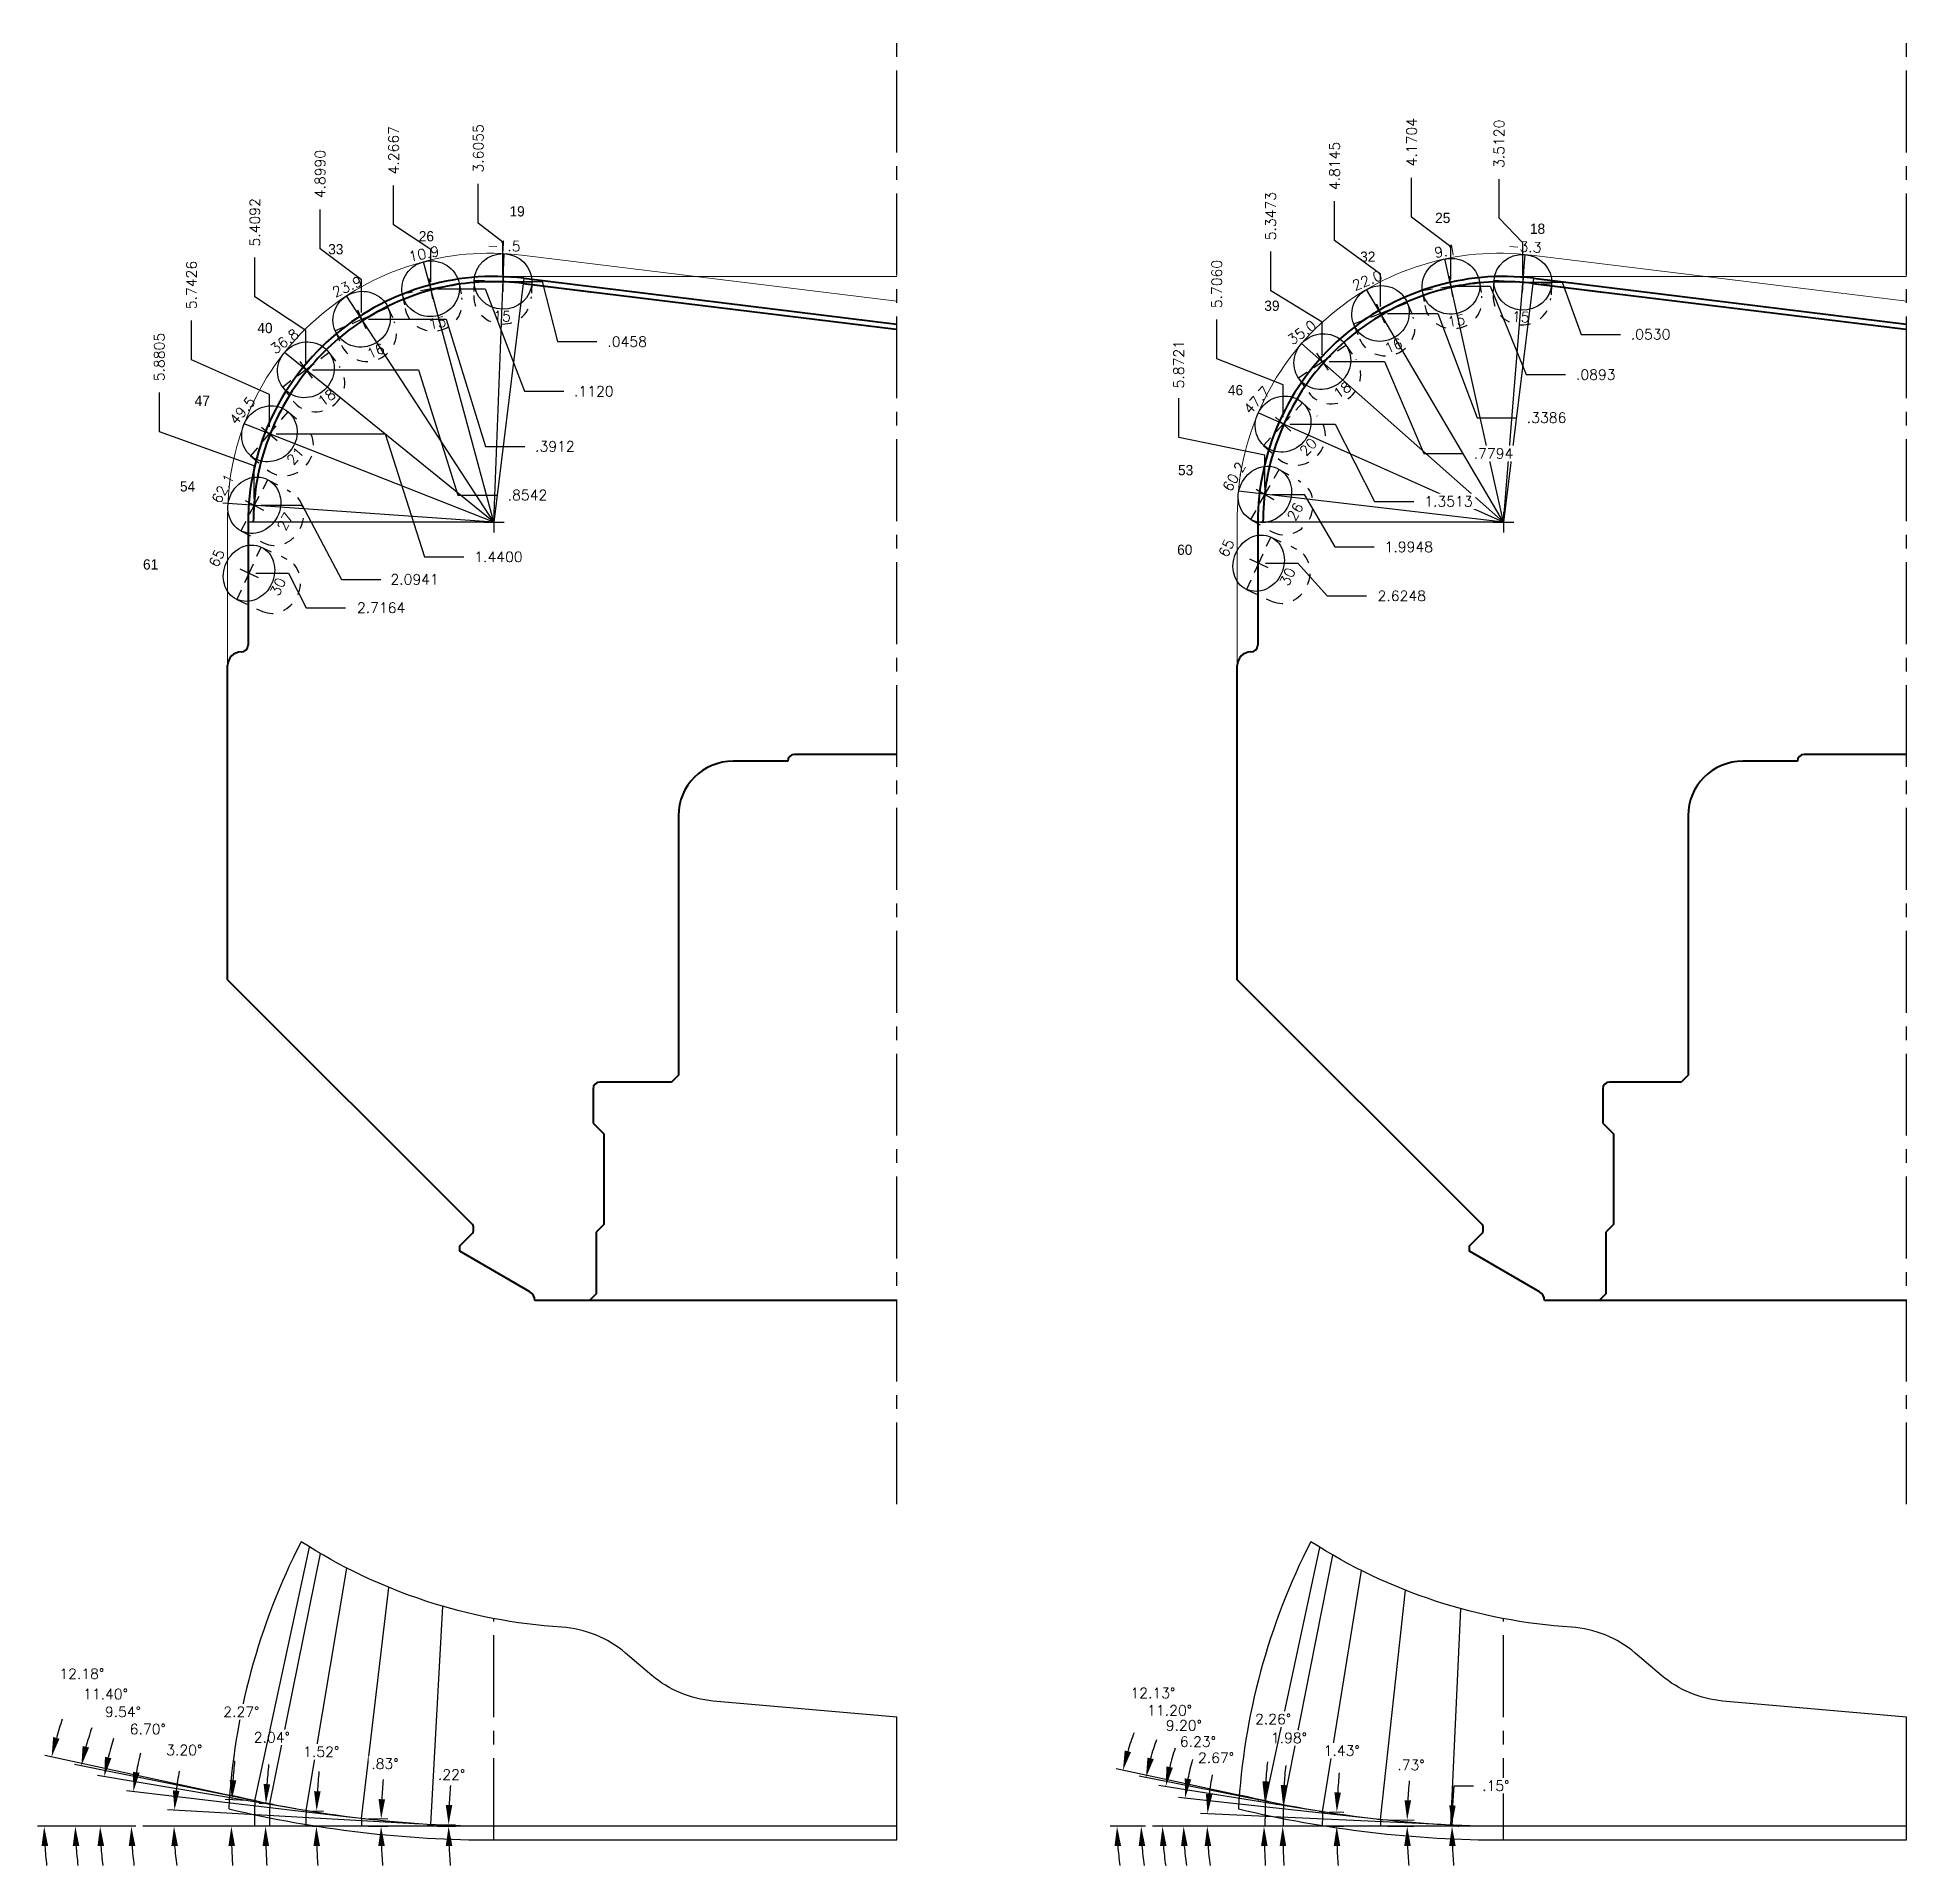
# Model space of a CAD drawing. Extents: x 34 to 204, y 6 to 38.
# Drawn here: x 186.94 to 204.05, y 12.21 to 28.95 of the extents above; entities that cross this region are included whole.
import ezdxf
from ezdxf.enums import TextEntityAlignment as Align

# ---------------------------------------------------------------- set-up
doc = ezdxf.new("R2010")
doc.units = 0
doc.header["$MEASUREMENT"] = 0
doc.header["$PDMODE"] = 35
doc.linetypes.add('CENTER2', pattern=[1.125, 0.75, -0.125, 0.125, -0.125])
doc.linetypes.add('HIDDEN2', pattern=[0.1875, 0.125, -0.0625])
doc.layers.get('0').update_dxf_attribs({"linetype": 'CONTINUOUS'})
doc.layers.get('Defpoints').update_dxf_attribs({"color": 10, "linetype": 'CONTINUOUS'})
for name, color, linetype, true_color in [('Blade2', 7, 'CONTINUOUS', 0xcccc00), ('Blade6', 190, 'CONTINUOUS', 0x7f00ff), ('Blade7', 7, 'CONTINUOUS', 0xcc00cc)]:
    doc.layers.add(name, color=color, linetype=linetype, true_color=true_color)
doc.layers.add('CLine', color=5, linetype='CENTER2')
doc.layers.add('TEXT', color=3, linetype='CONTINUOUS')
doc.styles.add('RomanS', font='romans')
doc.dimstyles.get("Standard").update_dxf_attribs({"dimtxt": 0.094, "dimasz": 0.18, "dimexe": 0.0625, "dimexo": 0.0625, "dimgap": 0.09, "dimtad": 0, "dimtih": 1, "dimtoh": 1, "dimdec": 4, "dimzin": 4, "dimdsep": 46, "dimtxsty": 'RomanS', "dimcen": 0.09, "dimazin": 1, "dimtfac": 1, "dimtdec": 4, "dimtofl": 0, "dimtmove": 0, "dimatfit": 1, "dimfxl": 1, "dimtfill": 1, "dimtolj": 1, "dimtzin": 0, "dimarcsym": 0})

msp = doc.modelspace()

# ---------------------------------------------------------------- texts
at = {"layer": 'Blade6'}
msp.add_text('61', height=0.09375, dxfattribs=at).set_placement((187.90646, 24.07392))
at = {"layer": 'Blade7'}
msp.add_text('60', height=0.09375, dxfattribs=at).set_placement((197.37003, 24.20816))

# ---------------------------------------------------------------- blocks, each defined once
blk = doc.blocks.new('CMark')
at = {"layer": 'CLine'}
for p, q in [((-0.094, 0), (0.094, 0)), ((0, 0.094), (0, -0.094))]:
    blk.add_line(p, q, dxfattribs=at)
blk = doc.blocks.new('1313@15')
for p, q in [((-0.17, 0), (-0.265, 0)), ((0.171, 0), (0.264, 0))]:
    blk.add_line(p, q)
at = {"color": 8, "linetype": 'HIDDEN2', "ltscale": 0.5}
blk.add_line((-0.265, 0), (-0.265, -0.135), dxfattribs=at)
at = {"color": 8, "linetype": 'HIDDEN2', "ltscale": 0.5, "flags": 128}
blk.add_lwpolyline([(0.264, 0), (0.264, -0.135)], dxfattribs=at)
blk.add_ellipse((0, 0), major_axis=(0.264, 0), ratio=0.965926)
at = {"color": 8, "linetype": 'HIDDEN2', "ltscale": 0.5}
blk.add_ellipse((0, -0.135), major_axis=(0.264, 0), ratio=0.965926, start_param=3.141593, end_param=6.283185, dxfattribs=at)
blk.add_blockref('CMark', (0, 0))
at = {"style": 'RomanS'}
blk.add_text('15', height=0.094, dxfattribs=at).set_placement((0, -0.318), align=Align.MIDDLE_CENTER)
blk.add_attdef('ANG', text='', height=0.094, dxfattribs=at).set_placement((0, 0.251), align=Align.BOTTOM_CENTER)
blk = doc.blocks.new('1313@16')
for p, q in [((-0.17, 0), (-0.265, 0)), ((0.171, 0), (0.264, 0))]:
    blk.add_line(p, q)
at = {"color": 8, "linetype": 'HIDDEN2', "ltscale": 0.5}
blk.add_line((-0.265, 0), (-0.265, -0.143), dxfattribs=at)
at = {"color": 8, "linetype": 'HIDDEN2', "ltscale": 0.5, "flags": 128}
blk.add_lwpolyline([(0.264, 0), (0.264, -0.143)], dxfattribs=at)
blk.add_ellipse((0, 0), major_axis=(0.264, 0), ratio=0.961262)
at = {"color": 8, "linetype": 'HIDDEN2', "ltscale": 0.5}
blk.add_ellipse((0, -0.143), major_axis=(0.264, 0), ratio=0.961262, start_param=3.141593, end_param=6.283185, dxfattribs=at)
blk.add_blockref('CMark', (0, 0))
at = {"style": 'RomanS'}
blk.add_text('16', height=0.094, dxfattribs=at).set_placement((0, -0.318), align=Align.MIDDLE_CENTER)
blk.add_attdef('ANG', text='', height=0.094, dxfattribs=at).set_placement((0, 0.251), align=Align.BOTTOM_CENTER)
blk = doc.blocks.new('1313@18')
for p, q in [((-0.17, 0), (-0.265, 0)), ((0.171, 0), (0.264, 0))]:
    blk.add_line(p, q)
at = {"color": 8, "linetype": 'HIDDEN2', "ltscale": 0.5}
blk.add_line((-0.265, 0), (-0.265, -0.161), dxfattribs=at)
at = {"color": 8, "linetype": 'HIDDEN2', "ltscale": 0.5, "flags": 128}
blk.add_lwpolyline([(0.264, 0), (0.264, -0.161)], dxfattribs=at)
blk.add_ellipse((0, 0), major_axis=(0.264, 0), ratio=0.951057)
at = {"color": 8, "linetype": 'HIDDEN2', "ltscale": 0.5}
blk.add_ellipse((0, -0.161), major_axis=(0.264, 0), ratio=0.951057, start_param=3.141593, end_param=6.283185, dxfattribs=at)
blk.add_blockref('CMark', (0, 0))
at = {"style": 'RomanS'}
blk.add_text('18', height=0.094, dxfattribs=at).set_placement((0, -0.318), align=Align.MIDDLE_CENTER)
blk.add_attdef('ANG', text='', height=0.094, dxfattribs=at).set_placement((0, 0.251), align=Align.BOTTOM_CENTER)
blk = doc.blocks.new('1313@21')
for p, q in [((-0.17, 0), (-0.265, 0)), ((0.171, 0), (0.264, 0))]:
    blk.add_line(p, q)
at = {"color": 8, "linetype": 'HIDDEN2', "ltscale": 0.5}
blk.add_line((-0.265, 0), (-0.265, -0.199), dxfattribs=at)
at = {"color": 8, "linetype": 'HIDDEN2', "ltscale": 0.5, "flags": 128}
blk.add_lwpolyline([(0.264, 0), (0.264, -0.199)], dxfattribs=at)
blk.add_ellipse((0, 0), major_axis=(0.264, 0), ratio=0.93358)
at = {"color": 8, "linetype": 'HIDDEN2', "ltscale": 0.5}
blk.add_ellipse((0, -0.199), major_axis=(0.264, 0), ratio=0.92388, start_param=3.141593, end_param=6.283185, dxfattribs=at)
blk.add_blockref('CMark', (0, 0))
at = {"style": 'RomanS'}
blk.add_text('21', height=0.094, dxfattribs=at).set_placement((0, -0.311), align=Align.MIDDLE_CENTER)
blk.add_attdef('ANG', text='', height=0.094, dxfattribs=at).set_placement((0, 0.251), align=Align.BOTTOM_CENTER)
blk = doc.blocks.new('*D408')
at = {"layer": 'Blade6', "color": 0, "lineweight": -2, "transparency": 16777216}
for p, q in [((190.975, 27.246), (190.975, 27.606)), ((191.2, 27.071), (190.975, 27.246)), ((191.2, 26.773), (191.2, 27.071))]:
    blk.add_line(p, q, dxfattribs=at)
at = {"layer": 'Defpoints', "color": 0, "transparency": 16777216}
for p in [(191.2, 26.711), (194.806, 26.757)]:
    blk.add_point(p, dxfattribs=at)
at = {"layer": 'Blade6', "color": 0, "transparency": 16777216, "insert": (190.975, 27.929), "char_height": 0.094, "attachment_point": 5, "rotation": 90, "style": 'RomanS', "bg_fill": 3, "box_fill_scale": 1.25, "bg_fill_color": 256, "bg_fill_true_color": 13158600, "bg_fill_transparency": 0}
blk.add_mtext('\\A1;3.6055', dxfattribs=at)
at = {"layer": 'Defpoints', "color": 0, "transparency": 16777216}
blk.add_point((190.975, 27.606), dxfattribs=at)
blk = doc.blocks.new('*D409')
at = {"layer": 'Blade6', "color": 0, "lineweight": -2, "transparency": 16777216}
for p, q in [((190.2, 27.229), (190.2, 27.589)), ((190.539, 27.005), (190.2, 27.229)), ((190.539, 26.707), (190.539, 27.005))]:
    blk.add_line(p, q, dxfattribs=at)
at = {"layer": 'Defpoints', "color": 0, "transparency": 16777216}
for p in [(194.806, 26.757), (190.539, 26.645)]:
    blk.add_point(p, dxfattribs=at)
at = {"layer": 'Blade6', "color": 0, "transparency": 16777216, "insert": (190.2, 27.912), "char_height": 0.094, "attachment_point": 5, "rotation": 90, "style": 'RomanS', "bg_fill": 3, "box_fill_scale": 1.25, "bg_fill_color": 256, "bg_fill_true_color": 13158600, "bg_fill_transparency": 0}
blk.add_mtext('\\A1;4.2667', dxfattribs=at)
at = {"layer": 'Defpoints', "color": 0, "transparency": 16777216}
blk.add_point((190.2, 27.589), dxfattribs=at)
blk = doc.blocks.new('*D410')
at = {"layer": 'Blade6', "color": 0, "lineweight": -2, "transparency": 16777216}
for p, q in [((189.527, 27.011), (189.527, 27.371)), ((189.907, 26.725), (189.527, 27.011)), ((189.907, 26.428), (189.907, 26.725))]:
    blk.add_line(p, q, dxfattribs=at)
at = {"layer": 'Defpoints', "color": 0, "transparency": 16777216}
for p in [(194.806, 26.757), (189.907, 26.365)]:
    blk.add_point(p, dxfattribs=at)
at = {"layer": 'Blade6', "color": 0, "transparency": 16777216, "insert": (189.527, 27.694), "char_height": 0.094, "attachment_point": 5, "rotation": 90, "style": 'RomanS', "bg_fill": 3, "box_fill_scale": 1.25, "bg_fill_color": 256, "bg_fill_true_color": 13158600, "bg_fill_transparency": 0}
blk.add_mtext('\\A1;4.8990', dxfattribs=at)
at = {"layer": 'Defpoints', "color": 0, "transparency": 16777216}
blk.add_point((189.527, 27.371), dxfattribs=at)
blk = doc.blocks.new('*D411')
at = {"layer": 'Blade6', "color": 0, "lineweight": -2, "transparency": 16777216}
for p, q in [((188.93, 26.569), (188.93, 26.929)), ((189.397, 26.262), (188.93, 26.569)), ((189.397, 25.965), (189.397, 26.262))]:
    blk.add_line(p, q, dxfattribs=at)
at = {"layer": 'Defpoints', "color": 0, "transparency": 16777216}
for p in [(194.806, 26.757), (189.397, 25.902)]:
    blk.add_point(p, dxfattribs=at)
at = {"layer": 'Blade6', "color": 0, "transparency": 16777216, "insert": (188.93, 27.252), "char_height": 0.094, "attachment_point": 5, "rotation": 90, "style": 'RomanS', "bg_fill": 3, "box_fill_scale": 1.25, "bg_fill_color": 256, "bg_fill_true_color": 13158600, "bg_fill_transparency": 0}
blk.add_mtext('\\A1;5.4092', dxfattribs=at)
at = {"layer": 'Defpoints', "color": 0, "transparency": 16777216}
blk.add_point((188.93, 26.929), dxfattribs=at)
blk = doc.blocks.new('*D412')
at = {"layer": 'Blade6', "color": 0, "lineweight": -2, "transparency": 16777216}
for p, q in [((188.35, 25.995), (188.35, 26.355)), ((189.063, 25.677), (188.35, 25.995)), ((189.063, 25.379), (189.063, 25.677))]:
    blk.add_line(p, q, dxfattribs=at)
at = {"layer": 'Defpoints', "color": 0, "transparency": 16777216}
for p in [(194.806, 26.757), (189.063, 25.317)]:
    blk.add_point(p, dxfattribs=at)
at = {"layer": 'Blade6', "color": 0, "transparency": 16777216, "insert": (188.35, 26.678), "char_height": 0.094, "attachment_point": 5, "rotation": 90, "style": 'RomanS', "bg_fill": 3, "box_fill_scale": 1.25, "bg_fill_color": 256, "bg_fill_true_color": 13158600, "bg_fill_transparency": 0}
blk.add_mtext('\\A1;5.7426', dxfattribs=at)
at = {"layer": 'Defpoints', "color": 0, "transparency": 16777216}
blk.add_point((188.35, 26.355), dxfattribs=at)
blk = doc.blocks.new('*D413')
at = {"layer": 'Blade6', "color": 0, "lineweight": -2, "transparency": 16777216}
for p, q in [((191.263, 26.711), (191.56, 26.711)), ((191.56, 26.711), (191.701, 26.16)), ((191.701, 26.16), (192.061, 26.16))]:
    blk.add_line(p, q, dxfattribs=at)
at = {"layer": 'Defpoints', "color": 0, "transparency": 16777216}
for p in [(191.2, 26.711), (194.806, 26.757)]:
    blk.add_point(p, dxfattribs=at)
at = {"layer": 'Blade6', "color": 0, "transparency": 16777216, "insert": (192.337, 26.16), "char_height": 0.094, "attachment_point": 5, "style": 'RomanS', "bg_fill": 3, "box_fill_scale": 1.25, "bg_fill_color": 256, "bg_fill_true_color": 13158600, "bg_fill_transparency": 0}
blk.add_mtext('\\A1;.0458', dxfattribs=at)
at = {"layer": 'Defpoints', "color": 0, "transparency": 16777216}
blk.add_point((192.061, 26.16), dxfattribs=at)
blk = doc.blocks.new('*D414')
at = {"layer": 'Blade6', "color": 0, "lineweight": -2, "transparency": 16777216}
for p, q in [((190.602, 26.645), (191.037, 26.645)), ((191.037, 26.645), (191.397, 25.706)), ((191.397, 25.706), (191.757, 25.706))]:
    blk.add_line(p, q, dxfattribs=at)
at = {"layer": 'Defpoints', "color": 0, "transparency": 16777216}
for p in [(194.806, 26.757), (190.539, 26.645)]:
    blk.add_point(p, dxfattribs=at)
at = {"layer": 'Blade6', "color": 0, "transparency": 16777216, "insert": (192.032, 25.706), "char_height": 0.094, "attachment_point": 5, "style": 'RomanS', "bg_fill": 3, "box_fill_scale": 1.25, "bg_fill_color": 256, "bg_fill_true_color": 13158600, "bg_fill_transparency": 0}
blk.add_mtext('\\A1;.1120', dxfattribs=at)
at = {"layer": 'Defpoints', "color": 0, "transparency": 16777216}
blk.add_point((191.757, 25.706), dxfattribs=at)
blk = doc.blocks.new('*D415')
at = {"layer": 'Blade6', "color": 0, "lineweight": -2, "transparency": 16777216}
for p, q in [((189.969, 26.365), (190.68, 26.365)), ((190.68, 26.365), (191.04, 25.201)), ((191.04, 25.201), (191.4, 25.201))]:
    blk.add_line(p, q, dxfattribs=at)
at = {"layer": 'Defpoints', "color": 0, "transparency": 16777216}
for p in [(194.806, 26.757), (189.907, 26.365)]:
    blk.add_point(p, dxfattribs=at)
at = {"layer": 'Blade6', "color": 0, "transparency": 16777216, "insert": (191.676, 25.201), "char_height": 0.094, "attachment_point": 5, "style": 'RomanS', "bg_fill": 3, "box_fill_scale": 1.25, "bg_fill_color": 256, "bg_fill_true_color": 13158600, "bg_fill_transparency": 0}
blk.add_mtext('\\A1;.3912', dxfattribs=at)
at = {"layer": 'Defpoints', "color": 0, "transparency": 16777216}
blk.add_point((191.4, 25.201), dxfattribs=at)
blk = doc.blocks.new('*D416')
at = {"layer": 'Blade6', "color": 0, "lineweight": -2, "transparency": 16777216}
for p, q in [((189.459, 25.902), (190.429, 25.902)), ((190.429, 25.902), (190.789, 24.756)), ((190.789, 24.756), (191.149, 24.756))]:
    blk.add_line(p, q, dxfattribs=at)
at = {"layer": 'Defpoints', "color": 0, "transparency": 16777216}
for p in [(194.806, 26.757), (189.397, 25.902)]:
    blk.add_point(p, dxfattribs=at)
at = {"layer": 'Blade6', "color": 0, "transparency": 16777216, "insert": (191.425, 24.756), "char_height": 0.094, "attachment_point": 5, "style": 'RomanS', "bg_fill": 3, "box_fill_scale": 1.25, "bg_fill_color": 256, "bg_fill_true_color": 13158600, "bg_fill_transparency": 0}
blk.add_mtext('\\A1;.8542', dxfattribs=at)
at = {"layer": 'Defpoints', "color": 0, "transparency": 16777216}
blk.add_point((191.149, 24.756), dxfattribs=at)
blk = doc.blocks.new('*D417')
at = {"layer": 'Blade6', "color": 0, "lineweight": -2, "transparency": 16777216}
for p, q in [((189.126, 25.317), (190.123, 25.317)), ((190.123, 25.317), (190.483, 24.19)), ((190.483, 24.19), (190.843, 24.19))]:
    blk.add_line(p, q, dxfattribs=at)
at = {"layer": 'Defpoints', "color": 0, "transparency": 16777216}
for p in [(194.806, 26.757), (189.063, 25.317)]:
    blk.add_point(p, dxfattribs=at)
at = {"layer": 'Blade6', "color": 0, "transparency": 16777216, "insert": (191.159, 24.19), "char_height": 0.094, "attachment_point": 5, "style": 'RomanS', "bg_fill": 3, "box_fill_scale": 1.25, "bg_fill_color": 256, "bg_fill_true_color": 13158600, "bg_fill_transparency": 0}
blk.add_mtext('\\A1;1.4400', dxfattribs=at)
at = {"layer": 'Defpoints', "color": 0, "transparency": 16777216}
blk.add_point((190.843, 24.19), dxfattribs=at)
blk = doc.blocks.new('*D418')
at = {"layer": 'Blade6', "color": 0, "lineweight": -2, "transparency": 16777216}
for p, q in [((190.602, 12.585), (190.765, 12.584)), ((190.602, 12.569), (190.765, 12.569))]:
    blk.add_line(p, q, dxfattribs=at)
for start, end in [(174.7554, 177.2691), (182.5137, 185.0274)]:
    blk.add_arc((194.806, 12.569), 4.103, start, end, dxfattribs=at)
at = {"layer": 'Blade6', "color": 0, "transparency": 16777216}
for points in [[(190.737, 12.764), (190.677, 12.765), (190.703, 12.584)], [(190.677, 12.388), (190.737, 12.39), (190.703, 12.569)]]:
    blk.add_solid(points, dxfattribs=at)
at = {"layer": 'Defpoints', "color": 0, "transparency": 16777216}
for p in [(190.539, 12.585), (190.539, 12.569), (190.703, 12.574), (194.806, 12.569)]:
    blk.add_point(p, dxfattribs=at)
at = {"layer": 'Blade6', "color": 0, "transparency": 16777216, "insert": (190.73, 13.043), "char_height": 0.094, "attachment_point": 5, "style": 'RomanS', "bg_fill": 3, "box_fill_scale": 1.25, "bg_fill_color": 256, "bg_fill_true_color": 13158600, "bg_fill_transparency": 0}
blk.add_mtext('\\A1;.22°', dxfattribs=at)
blk = doc.blocks.new('*D419')
at = {"layer": 'Blade6', "color": 0, "lineweight": -2, "transparency": 16777216}
for p, q in [((189.969, 12.569), (190.148, 12.569)), ((189.97, 12.639), (190.148, 12.636))]:
    blk.add_line(p, q, dxfattribs=at)
for start, end in [(174.8008, 176.9857), (182.1848, 184.3697)]:
    blk.add_arc((194.806, 12.569), 4.721, start, end, dxfattribs=at)
at = {"layer": 'Blade6', "color": 0, "transparency": 16777216}
for points in [[(190.122, 12.816), (190.062, 12.818), (190.086, 12.637)], [(190.059, 12.388), (190.119, 12.39), (190.085, 12.569)]]:
    blk.add_solid(points, dxfattribs=at)
at = {"layer": 'Defpoints', "color": 0, "transparency": 16777216}
for p in [(189.907, 12.64), (189.907, 12.569), (190.085, 12.592), (194.806, 12.569)]:
    blk.add_point(p, dxfattribs=at)
at = {"layer": 'Blade6', "color": 0, "transparency": 16777216, "insert": (190.12, 13.142), "char_height": 0.094, "attachment_point": 5, "style": 'RomanS', "bg_fill": 3, "box_fill_scale": 1.25, "bg_fill_color": 256, "bg_fill_true_color": 13158600, "bg_fill_transparency": 0}
blk.add_mtext('\\A1;.83°', dxfattribs=at)
blk = doc.blocks.new('*D420')
at = {"layer": 'Blade6', "color": 0, "lineweight": -2, "transparency": 16777216}
for p, q in [((189.461, 12.711), (189.557, 12.708)), ((189.459, 12.569), (189.555, 12.569))]:
    blk.add_line(p, q, dxfattribs=at)
for start, end in [(174.5972, 176.5384), (181.9412, 183.8823)]:
    blk.add_arc((194.806, 12.569), 5.313, start, end, dxfattribs=at)
at = {"layer": 'Blade6', "color": 0, "transparency": 16777216}
for points in [[(189.532, 12.888), (189.472, 12.891), (189.495, 12.71)], [(189.466, 12.388), (189.526, 12.389), (189.493, 12.569)]]:
    blk.add_solid(points, dxfattribs=at)
at = {"layer": 'Defpoints', "color": 0, "transparency": 16777216}
for p in [(189.399, 12.712), (189.397, 12.569), (189.493, 12.616), (194.806, 12.569)]:
    blk.add_point(p, dxfattribs=at)
at = {"layer": 'Blade6', "color": 0, "transparency": 16777216, "insert": (189.537, 13.251), "char_height": 0.094, "attachment_point": 5, "style": 'RomanS', "bg_fill": 3, "box_fill_scale": 1.25, "bg_fill_color": 256, "bg_fill_true_color": 13158600, "bg_fill_transparency": 0}
blk.add_mtext('\\A1;1.52°', dxfattribs=at)
blk = doc.blocks.new('*D421')
at = {"layer": 'Blade6', "color": 0, "lineweight": -2, "transparency": 16777216}
for p, q in [((189.005, 12.776), (188.969, 12.777)), ((189.001, 12.569), (188.965, 12.569))]:
    blk.add_line(p, q, dxfattribs=at)
for start, end in [(174.3861, 176.171), (181.7849, 183.5697)]:
    blk.add_arc((194.806, 12.569), 5.778, start, end, dxfattribs=at)
at = {"layer": 'Blade6', "color": 0, "transparency": 16777216}
for points in [[(189.07, 12.953), (189.01, 12.956), (189.031, 12.775)], [(189, 12.388), (189.06, 12.389), (189.028, 12.569)]]:
    blk.add_solid(points, dxfattribs=at)
at = {"layer": 'Defpoints', "color": 0, "transparency": 16777216}
for p in [(189.067, 12.774), (189.028, 12.638), (189.063, 12.569), (194.806, 12.569)]:
    blk.add_point(p, dxfattribs=at)
at = {"layer": 'Blade6', "color": 0, "transparency": 16777216, "insert": (189.085, 13.383), "char_height": 0.094, "attachment_point": 5, "style": 'RomanS', "bg_fill": 3, "box_fill_scale": 1.25, "bg_fill_color": 256, "bg_fill_true_color": 13158600, "bg_fill_transparency": 0}
blk.add_mtext('\\A1;2.04°', dxfattribs=at)
blk = doc.blocks.new('*D422')
at = {"layer": 'Blade6', "color": 0, "lineweight": -2, "transparency": 16777216}
blk.add_line((190.446, 12.59), (188.131, 12.72), dxfattribs=at)
for start, end in [(168.9822, 172.8911), (183.9089, 187.8177)]:
    blk.add_arc((190.829, 12.569), 2.639, start, end, dxfattribs=at)
at = {"layer": 'Blade6', "color": 0, "transparency": 16777216}
for points in [[(188.24, 12.893), (188.18, 12.898), (188.194, 12.716)], [(188.166, 12.388), (188.226, 12.39), (188.19, 12.569)]]:
    blk.add_solid(points, dxfattribs=at)
at = {"layer": 'Defpoints', "color": 0, "transparency": 16777216}
for p in [(187.904, 12.569), (188.19, 12.618), (190.508, 12.587), (190.57, 12.583), (191.118, 12.569)]:
    blk.add_point(p, dxfattribs=at)
at = {"layer": 'Blade6', "color": 0, "transparency": 16777216, "insert": (188.284, 13.267), "char_height": 0.094, "attachment_point": 5, "style": 'RomanS', "bg_fill": 3, "box_fill_scale": 1.25, "bg_fill_color": 256, "bg_fill_true_color": 13158600, "bg_fill_transparency": 0}
blk.add_mtext('\\A1;3.20°', dxfattribs=at)
blk = doc.blocks.new('*D423')
at = {"layer": 'Blade6', "color": 0, "lineweight": -2, "transparency": 16777216}
for p, q in [((189.814, 12.651), (187.756, 12.893)), ((187.842, 12.569), (187.737, 12.569))]:
    blk.add_line(p, q, dxfattribs=at)
for start, end in [(165.6878, 169.4924), (183.8045, 187.6091)]:
    blk.add_arc((190.511, 12.569), 2.711, start, end, dxfattribs=at)
at = {"layer": 'Blade6', "color": 0, "transparency": 16777216}
for points in [[(187.875, 13.059), (187.815, 13.068), (187.818, 12.885)], [(187.776, 12.388), (187.836, 12.39), (187.8, 12.569)]]:
    blk.add_solid(points, dxfattribs=at)
at = {"layer": 'Defpoints', "color": 0, "transparency": 16777216}
for p in [(187.802, 12.675), (187.904, 12.569), (189.876, 12.643), (189.938, 12.636), (191.118, 12.569)]:
    blk.add_point(p, dxfattribs=at)
at = {"layer": 'Blade6', "color": 0, "transparency": 16777216, "insert": (187.95, 13.459), "char_height": 0.094, "attachment_point": 5, "style": 'RomanS', "bg_fill": 3, "box_fill_scale": 1.25, "bg_fill_color": 256, "bg_fill_true_color": 13158600, "bg_fill_transparency": 0}
blk.add_mtext('\\A1;6.70°', dxfattribs=at)
blk = doc.blocks.new('*D424')
at = {"layer": 'Blade6', "color": 0, "lineweight": -2, "transparency": 16777216}
for p, q in [((189.306, 12.728), (187.49, 13.033)), ((187.842, 12.569), (187.452, 12.569))]:
    blk.add_line(p, q, dxfattribs=at)
for start, end in [(162.925, 166.6918), (183.7668, 187.5336)]:
    blk.add_arc((190.253, 12.569), 2.738, start, end, dxfattribs=at)
at = {"layer": 'Blade6', "color": 0, "transparency": 16777216}
for points in [[(187.617, 13.193), (187.558, 13.205), (187.552, 13.023)], [(187.49, 12.388), (187.55, 12.39), (187.514, 12.569)]]:
    blk.add_solid(points, dxfattribs=at)
at = {"layer": 'Defpoints', "color": 0, "transparency": 16777216}
for p in [(187.518, 12.721), (189.368, 12.718), (189.429, 12.707), (187.904, 12.569), (191.118, 12.569)]:
    blk.add_point(p, dxfattribs=at)
at = {"layer": 'Blade6', "color": 0, "transparency": 16777216, "insert": (187.723, 13.617), "char_height": 0.094, "attachment_point": 5, "style": 'RomanS', "bg_fill": 3, "box_fill_scale": 1.25, "bg_fill_color": 256, "bg_fill_true_color": 13158600, "bg_fill_transparency": 0}
blk.add_mtext('\\A1;9.54°', dxfattribs=at)
blk = doc.blocks.new('*D425')
at = {"layer": 'Blade6', "color": 0, "lineweight": -2, "transparency": 16777216}
for p, q in [((188.975, 12.792), (187.281, 13.134)), ((187.842, 12.569), (187.225, 12.569))]:
    blk.add_line(p, q, dxfattribs=at)
for start, end in [(161.2157, 164.9057), (183.69, 187.3801)]:
    blk.add_arc((190.083, 12.569), 2.795, start, end, dxfattribs=at)
at = {"layer": 'Blade6', "color": 0, "transparency": 16777216}
for points in [[(187.413, 13.29), (187.354, 13.304), (187.342, 13.122)], [(187.263, 12.388), (187.323, 12.39), (187.287, 12.569)]]:
    blk.add_solid(points, dxfattribs=at)
at = {"layer": 'Defpoints', "color": 0, "transparency": 16777216}
for p in [(187.293, 12.754), (189.036, 12.78), (189.098, 12.768), (187.904, 12.569), (191.118, 12.569)]:
    blk.add_point(p, dxfattribs=at)
at = {"layer": 'Blade6', "color": 0, "transparency": 16777216, "insert": (187.563, 13.78), "char_height": 0.094, "attachment_point": 5, "style": 'RomanS', "bg_fill": 3, "box_fill_scale": 1.25, "bg_fill_color": 256, "bg_fill_true_color": 13158600, "bg_fill_transparency": 0}
blk.add_mtext('\\A1;11.40°', dxfattribs=at)
blk = doc.blocks.new('1313@30')
for p, q in [((-0.17, 0), (-0.265, 0)), ((0.171, 0), (0.264, 0))]:
    blk.add_line(p, q)
at = {"color": 8, "linetype": 'HIDDEN2', "ltscale": 0.5}
blk.add_line((-0.265, 0), (-0.265, -0.26), dxfattribs=at)
at = {"color": 8, "linetype": 'HIDDEN2', "ltscale": 0.5, "flags": 128}
blk.add_lwpolyline([(0.264, 0), (0.264, -0.26)], dxfattribs=at)
blk.add_ellipse((0, 0), major_axis=(0.264, 0), ratio=0.866025)
at = {"color": 8, "linetype": 'HIDDEN2', "ltscale": 0.5}
blk.add_ellipse((0, -0.26), major_axis=(0.264, 0), ratio=0.866025, start_param=3.141593, end_param=6.283185, dxfattribs=at)
blk.add_blockref('CMark', (0, 0))
at = {"style": 'RomanS'}
blk.add_text('30', height=0.094, dxfattribs=at).set_placement((0, -0.292), align=Align.MIDDLE_CENTER)
blk.add_attdef('ANG', text='', height=0.094, dxfattribs=at).set_placement((0, 0.251), align=Align.BOTTOM_CENTER)
blk = doc.blocks.new('*D454')
at = {"layer": 'Blade6', "color": 0, "lineweight": -2, "transparency": 16777216}
for p, q in [((188.939, 24.04), (189.237, 24.04)), ((189.237, 24.04), (189.401, 23.724)), ((189.401, 23.724), (189.761, 23.724))]:
    blk.add_line(p, q, dxfattribs=at)
at = {"layer": 'Defpoints', "color": 0, "transparency": 16777216}
for p in [(194.806, 26.757), (188.877, 24.04)]:
    blk.add_point(p, dxfattribs=at)
at = {"layer": 'Blade6', "color": 0, "transparency": 16777216, "insert": (190.086, 23.724), "char_height": 0.094, "attachment_point": 5, "style": 'RomanS', "bg_fill": 3, "box_fill_scale": 1.25, "bg_fill_color": 256, "bg_fill_true_color": 13158600, "bg_fill_transparency": 0}
blk.add_mtext('\\A1;2.7164', dxfattribs=at)
at = {"layer": 'Defpoints', "color": 0, "transparency": 16777216}
blk.add_point((189.761, 23.724), dxfattribs=at)
blk = doc.blocks.new('1313@27')
for p, q in [((-0.17, 0), (-0.265, 0)), ((0.171, 0), (0.264, 0))]:
    blk.add_line(p, q)
at = {"color": 8, "linetype": 'HIDDEN2', "ltscale": 0.5}
blk.add_line((-0.265, 0), (-0.265, -0.236), dxfattribs=at)
at = {"color": 8, "linetype": 'HIDDEN2', "ltscale": 0.5, "flags": 128}
blk.add_lwpolyline([(0.264, 0), (0.264, -0.236)], dxfattribs=at)
blk.add_ellipse((0, 0), major_axis=(0.264, 0), ratio=0.891002)
at = {"color": 8, "linetype": 'HIDDEN2', "ltscale": 0.5}
blk.add_ellipse((0, -0.236), major_axis=(0.264, 0), ratio=0.891002, start_param=3.141593, end_param=6.283185, dxfattribs=at)
blk.add_blockref('CMark', (0, 0))
at = {"style": 'RomanS'}
blk.add_text('27', height=0.094, dxfattribs=at).set_placement((0, -0.318), align=Align.MIDDLE_CENTER)
blk.add_attdef('ANG', text='', height=0.094, dxfattribs=at).set_placement((0, 0.251), align=Align.BOTTOM_CENTER)
blk = doc.blocks.new('*D462')
at = {"layer": 'Blade6', "color": 0, "lineweight": -2, "transparency": 16777216}
for p, q in [((188.056, 25.336), (188.056, 25.696)), ((188.925, 25.023), (188.056, 25.336)), ((188.925, 24.725), (188.925, 25.023))]:
    blk.add_line(p, q, dxfattribs=at)
at = {"layer": 'Defpoints', "color": 0, "transparency": 16777216}
for p in [(194.806, 26.757), (188.925, 24.663)]:
    blk.add_point(p, dxfattribs=at)
at = {"layer": 'Blade6', "color": 0, "transparency": 16777216, "insert": (188.056, 26.019), "char_height": 0.094, "attachment_point": 5, "rotation": 90, "style": 'RomanS', "bg_fill": 3, "box_fill_scale": 1.25, "bg_fill_color": 256, "bg_fill_true_color": 13158600, "bg_fill_transparency": 0}
blk.add_mtext('\\A1;5.8805', dxfattribs=at)
at = {"layer": 'Defpoints', "color": 0, "transparency": 16777216}
blk.add_point((188.056, 25.696), dxfattribs=at)
blk = doc.blocks.new('*D463')
at = {"layer": 'Blade6', "color": 0, "lineweight": -2, "transparency": 16777216}
for p, q in [((188.988, 24.663), (189.362, 24.663)), ((189.362, 24.663), (189.722, 23.984)), ((189.722, 23.984), (190.082, 23.984))]:
    blk.add_line(p, q, dxfattribs=at)
at = {"layer": 'Defpoints', "color": 0, "transparency": 16777216}
for p in [(194.806, 26.757), (188.925, 24.663)]:
    blk.add_point(p, dxfattribs=at)
at = {"layer": 'Blade6', "color": 0, "transparency": 16777216, "insert": (190.392, 23.984), "char_height": 0.094, "attachment_point": 5, "style": 'RomanS', "bg_fill": 3, "box_fill_scale": 1.25, "bg_fill_color": 256, "bg_fill_true_color": 13158600, "bg_fill_transparency": 0}
blk.add_mtext('\\A1;2.0941', dxfattribs=at)
at = {"layer": 'Defpoints', "color": 0, "transparency": 16777216}
blk.add_point((190.082, 23.984), dxfattribs=at)
blk = doc.blocks.new('*D464')
at = {"layer": 'Blade2', "color": 0, "lineweight": -2, "transparency": 16777216}
for p, q in [((188.838, 12.822), (187.009, 13.217)), ((187.842, 12.569), (186.94, 12.569))]:
    blk.add_line(p, q, dxfattribs=at)
for start, end in [(160.9685, 164.3959), (183.4274, 186.8549)]:
    blk.add_arc((190.012, 12.569), 3.009, start, end, dxfattribs=at)
at = {"layer": 'Blade2', "color": 0, "transparency": 16777216}
for points in [[(187.142, 13.371), (187.084, 13.386), (187.07, 13.204)], [(186.978, 12.388), (187.038, 12.39), (187.002, 12.569)]]:
    blk.add_solid(points, dxfattribs=at)
at = {"layer": 'Defpoints', "color": 0, "transparency": 16777216}
for p in [(187.01, 12.782), (188.9, 12.809), (188.961, 12.796), (187.904, 12.569), (191.118, 12.569)]:
    blk.add_point(p, dxfattribs=at)
at = {"layer": 'Blade2', "color": 0, "transparency": 16777216, "insert": (187.346, 13.965), "char_height": 0.094, "attachment_point": 5, "style": 'RomanS', "bg_fill": 3, "box_fill_scale": 1.25, "bg_fill_color": 256, "bg_fill_true_color": 13158600, "bg_fill_transparency": 0}
blk.add_mtext('\\A1;12.18°', dxfattribs=at)
blk = doc.blocks.new('*D465')
at = {"layer": 'Blade2', "color": 0, "lineweight": -2, "transparency": 16777216}
for p, q in [((188.868, 12.805), (188.658, 12.813)), ((188.863, 12.569), (188.653, 12.569))]:
    blk.add_line(p, q, dxfattribs=at)
for start, end in [(174.3384, 176.0318), (181.6934, 183.3867)]:
    blk.add_arc((194.806, 12.569), 6.091, start, end, dxfattribs=at)
at = {"layer": 'Blade2', "color": 0, "transparency": 16777216}
for points in [[(188.76, 12.989), (188.7, 12.992), (188.72, 12.811)], [(188.688, 12.388), (188.748, 12.389), (188.715, 12.569)]]:
    blk.add_solid(points, dxfattribs=at)
at = {"layer": 'Defpoints', "color": 0, "transparency": 16777216}
for p in [(188.93, 12.802), (188.716, 12.65), (188.925, 12.569), (194.806, 12.569)]:
    blk.add_point(p, dxfattribs=at)
at = {"layer": 'Blade2', "color": 0, "transparency": 16777216, "insert": (188.806, 13.617), "char_height": 0.094, "attachment_point": 5, "style": 'RomanS', "bg_fill": 3, "box_fill_scale": 1.25, "bg_fill_color": 256, "bg_fill_true_color": 13158600, "bg_fill_transparency": 0}
blk.add_mtext('\\A1;2.27°', dxfattribs=at)
blk = doc.blocks.new('1313@20')
for p, q in [((-0.17, 0), (-0.265, 0)), ((0.171, 0), (0.264, 0))]:
    blk.add_line(p, q)
at = {"color": 8, "linetype": 'HIDDEN2', "ltscale": 0.5}
blk.add_line((-0.265, 0), (-0.265, -0.178), dxfattribs=at)
at = {"color": 8, "linetype": 'HIDDEN2', "ltscale": 0.5, "flags": 128}
blk.add_lwpolyline([(0.264, 0), (0.264, -0.178)], dxfattribs=at)
blk.add_ellipse((0, 0), major_axis=(0.264, 0), ratio=0.939693)
at = {"color": 8, "linetype": 'HIDDEN2', "ltscale": 0.5}
blk.add_ellipse((0, -0.178), major_axis=(0.264, 0), ratio=0.939693, start_param=3.141593, end_param=6.283185, dxfattribs=at)
blk.add_blockref('CMark', (0, 0))
at = {"style": 'RomanS'}
blk.add_text('20', height=0.094, dxfattribs=at).set_placement((0, -0.311), align=Align.MIDDLE_CENTER)
blk.add_attdef('ANG', text='', height=0.094, dxfattribs=at).set_placement((0, 0.251), align=Align.BOTTOM_CENTER)
blk = doc.blocks.new('*D426')
at = {"layer": 'Blade7', "color": 0, "lineweight": -2, "transparency": 16777216}
for p, q in [((200.316, 27.289), (200.316, 27.649)), ((200.534, 27.064), (200.316, 27.289)), ((200.534, 26.766), (200.534, 27.064))]:
    blk.add_line(p, q, dxfattribs=at)
at = {"layer": 'Defpoints', "color": 0, "transparency": 16777216}
for p in [(200.534, 26.704), (204.046, 26.757)]:
    blk.add_point(p, dxfattribs=at)
at = {"layer": 'Blade7', "color": 0, "transparency": 16777216, "insert": (200.316, 27.971), "char_height": 0.094, "attachment_point": 5, "rotation": 90, "style": 'RomanS', "bg_fill": 3, "box_fill_scale": 1.25, "bg_fill_color": 256, "bg_fill_true_color": 13158600, "bg_fill_transparency": 0}
blk.add_mtext('\\A1;3.5120', dxfattribs=at)
at = {"layer": 'Defpoints', "color": 0, "transparency": 16777216}
blk.add_point((200.316, 27.649), dxfattribs=at)
blk = doc.blocks.new('*D427')
at = {"layer": 'Blade7', "color": 0, "lineweight": -2, "transparency": 16777216}
for p, q in [((199.516, 27.301), (199.516, 27.661)), ((199.875, 27.027), (199.516, 27.301)), ((199.875, 26.73), (199.875, 27.027))]:
    blk.add_line(p, q, dxfattribs=at)
at = {"layer": 'Defpoints', "color": 0, "transparency": 16777216}
for p in [(204.046, 26.757), (199.875, 26.667)]:
    blk.add_point(p, dxfattribs=at)
at = {"layer": 'Blade7', "color": 0, "transparency": 16777216, "insert": (199.516, 27.986), "char_height": 0.094, "attachment_point": 5, "rotation": 90, "style": 'RomanS', "bg_fill": 3, "box_fill_scale": 1.25, "bg_fill_color": 256, "bg_fill_true_color": 13158600, "bg_fill_transparency": 0}
blk.add_mtext('\\A1;4.1704', dxfattribs=at)
at = {"layer": 'Defpoints', "color": 0, "transparency": 16777216}
blk.add_point((199.516, 27.661), dxfattribs=at)
blk = doc.blocks.new('*D428')
at = {"layer": 'Blade7', "color": 0, "lineweight": -2, "transparency": 16777216}
for p, q in [((198.811, 27.086), (198.811, 27.446)), ((199.231, 26.778), (198.811, 27.086)), ((199.231, 26.481), (199.231, 26.778))]:
    blk.add_line(p, q, dxfattribs=at)
at = {"layer": 'Defpoints', "color": 0, "transparency": 16777216}
for p in [(204.046, 26.757), (199.231, 26.418)]:
    blk.add_point(p, dxfattribs=at)
at = {"layer": 'Blade7', "color": 0, "transparency": 16777216, "insert": (198.811, 27.768), "char_height": 0.094, "attachment_point": 5, "rotation": 90, "style": 'RomanS', "bg_fill": 3, "box_fill_scale": 1.25, "bg_fill_color": 256, "bg_fill_true_color": 13158600, "bg_fill_transparency": 0}
blk.add_mtext('\\A1;4.8145', dxfattribs=at)
at = {"layer": 'Defpoints', "color": 0, "transparency": 16777216}
blk.add_point((198.811, 27.446), dxfattribs=at)
blk = doc.blocks.new('*D429')
at = {"layer": 'Blade7', "color": 0, "lineweight": -2, "transparency": 16777216}
for p, q in [((198.227, 26.626), (198.227, 26.986)), ((198.698, 26.337), (198.227, 26.626)), ((198.698, 26.04), (198.698, 26.337))]:
    blk.add_line(p, q, dxfattribs=at)
at = {"layer": 'Defpoints', "color": 0, "transparency": 16777216}
for p in [(204.046, 26.757), (198.698, 25.977)]:
    blk.add_point(p, dxfattribs=at)
at = {"layer": 'Blade7', "color": 0, "transparency": 16777216, "insert": (198.227, 27.309), "char_height": 0.094, "attachment_point": 5, "rotation": 90, "style": 'RomanS', "bg_fill": 3, "box_fill_scale": 1.25, "bg_fill_color": 256, "bg_fill_true_color": 13158600, "bg_fill_transparency": 0}
blk.add_mtext('\\A1;5.3473', dxfattribs=at)
at = {"layer": 'Defpoints', "color": 0, "transparency": 16777216}
blk.add_point((198.227, 26.986), dxfattribs=at)
blk = doc.blocks.new('*D430')
at = {"layer": 'Blade7', "color": 0, "lineweight": -2, "transparency": 16777216}
for p, q in [((197.733, 26.004), (197.733, 26.364)), ((198.34, 25.765), (197.733, 26.004)), ((198.34, 25.468), (198.34, 25.765))]:
    blk.add_line(p, q, dxfattribs=at)
at = {"layer": 'Defpoints', "color": 0, "transparency": 16777216}
for p in [(204.046, 26.757), (198.34, 25.405)]:
    blk.add_point(p, dxfattribs=at)
at = {"layer": 'Blade7', "color": 0, "transparency": 16777216, "insert": (197.733, 26.687), "char_height": 0.094, "attachment_point": 5, "rotation": 90, "style": 'RomanS', "bg_fill": 3, "box_fill_scale": 1.25, "bg_fill_color": 256, "bg_fill_true_color": 13158600, "bg_fill_transparency": 0}
blk.add_mtext('\\A1;5.7060', dxfattribs=at)
at = {"layer": 'Defpoints', "color": 0, "transparency": 16777216}
blk.add_point((197.733, 26.364), dxfattribs=at)
blk = doc.blocks.new('*D431')
at = {"layer": 'Blade7', "color": 0, "lineweight": -2, "transparency": 16777216}
for p, q in [((200.596, 26.704), (200.894, 26.704)), ((200.894, 26.704), (201.067, 26.227)), ((201.067, 26.227), (201.427, 26.227))]:
    blk.add_line(p, q, dxfattribs=at)
at = {"layer": 'Defpoints', "color": 0, "transparency": 16777216}
for p in [(200.534, 26.704), (204.046, 26.757)]:
    blk.add_point(p, dxfattribs=at)
at = {"layer": 'Blade7', "color": 0, "transparency": 16777216, "insert": (201.703, 26.227), "char_height": 0.094, "attachment_point": 5, "style": 'RomanS', "bg_fill": 3, "box_fill_scale": 1.25, "bg_fill_color": 256, "bg_fill_true_color": 13158600, "bg_fill_transparency": 0}
blk.add_mtext('\\A1;.0530', dxfattribs=at)
at = {"layer": 'Defpoints', "color": 0, "transparency": 16777216}
blk.add_point((201.427, 26.227), dxfattribs=at)
blk = doc.blocks.new('*D432')
at = {"layer": 'Blade7', "color": 0, "lineweight": -2, "transparency": 16777216}
for p, q in [((199.938, 26.667), (200.235, 26.667)), ((200.235, 26.667), (200.565, 25.858)), ((200.565, 25.858), (200.925, 25.858))]:
    blk.add_line(p, q, dxfattribs=at)
at = {"layer": 'Defpoints', "color": 0, "transparency": 16777216}
for p in [(204.046, 26.757), (199.875, 26.667)]:
    blk.add_point(p, dxfattribs=at)
at = {"layer": 'Blade7', "color": 0, "transparency": 16777216, "insert": (201.201, 25.858), "char_height": 0.094, "attachment_point": 5, "style": 'RomanS', "bg_fill": 3, "box_fill_scale": 1.25, "bg_fill_color": 256, "bg_fill_true_color": 13158600, "bg_fill_transparency": 0}
blk.add_mtext('\\A1;.0893', dxfattribs=at)
at = {"layer": 'Defpoints', "color": 0, "transparency": 16777216}
blk.add_point((200.925, 25.858), dxfattribs=at)
blk = doc.blocks.new('*D433')
at = {"layer": 'Blade7', "color": 0, "lineweight": -2, "transparency": 16777216}
for p, q in [((199.294, 26.418), (199.756, 26.418)), ((199.756, 26.418), (200.116, 25.464)), ((200.116, 25.464), (200.476, 25.464))]:
    blk.add_line(p, q, dxfattribs=at)
at = {"layer": 'Defpoints', "color": 0, "transparency": 16777216}
for p in [(204.046, 26.757), (199.231, 26.418)]:
    blk.add_point(p, dxfattribs=at)
at = {"layer": 'Blade7', "color": 0, "transparency": 16777216, "insert": (200.751, 25.464), "char_height": 0.094, "attachment_point": 5, "style": 'RomanS', "bg_fill": 3, "box_fill_scale": 1.25, "bg_fill_color": 256, "bg_fill_true_color": 13158600, "bg_fill_transparency": 0}
blk.add_mtext('\\A1;.3386', dxfattribs=at)
at = {"layer": 'Defpoints', "color": 0, "transparency": 16777216}
blk.add_point((200.476, 25.464), dxfattribs=at)
blk = doc.blocks.new('*D434')
at = {"layer": 'Blade7', "color": 0, "lineweight": -2, "transparency": 16777216}
for p, q in [((198.761, 25.977), (199.267, 25.977)), ((199.267, 25.977), (199.627, 25.136)), ((199.627, 25.136), (199.987, 25.136))]:
    blk.add_line(p, q, dxfattribs=at)
at = {"layer": 'Defpoints', "color": 0, "transparency": 16777216}
for p in [(204.046, 26.757), (198.698, 25.977)]:
    blk.add_point(p, dxfattribs=at)
at = {"layer": 'Blade7', "color": 0, "transparency": 16777216, "insert": (200.265, 25.136), "char_height": 0.094, "attachment_point": 5, "style": 'RomanS', "bg_fill": 3, "box_fill_scale": 1.25, "bg_fill_color": 256, "bg_fill_true_color": 13158600, "bg_fill_transparency": 0}
blk.add_mtext('\\A1;.7794', dxfattribs=at)
at = {"layer": 'Defpoints', "color": 0, "transparency": 16777216}
blk.add_point((199.987, 25.136), dxfattribs=at)
blk = doc.blocks.new('*D435')
at = {"layer": 'Blade7', "color": 0, "lineweight": -2, "transparency": 16777216}
for p, q in [((198.402, 25.405), (198.817, 25.405)), ((198.817, 25.405), (199.177, 24.698)), ((199.177, 24.698), (199.537, 24.698))]:
    blk.add_line(p, q, dxfattribs=at)
at = {"layer": 'Defpoints', "color": 0, "transparency": 16777216}
for p in [(204.046, 26.757), (198.34, 25.405)]:
    blk.add_point(p, dxfattribs=at)
at = {"layer": 'Blade7', "color": 0, "transparency": 16777216, "insert": (199.853, 24.698), "char_height": 0.094, "attachment_point": 5, "style": 'RomanS', "bg_fill": 3, "box_fill_scale": 1.25, "bg_fill_color": 256, "bg_fill_true_color": 13158600, "bg_fill_transparency": 0}
blk.add_mtext('\\A1;1.3513', dxfattribs=at)
at = {"layer": 'Defpoints', "color": 0, "transparency": 16777216}
blk.add_point((199.537, 24.698), dxfattribs=at)
blk = doc.blocks.new('*D436')
at = {"layer": 'Blade7', "color": 0, "lineweight": -2, "transparency": 16777216}
for p, q in [((199.294, 12.629), (199.538, 12.626)), ((199.294, 12.569), (199.537, 12.569))]:
    blk.add_line(p, q, dxfattribs=at)
for start, end in [(174.7569, 177.0134), (182.2565, 184.513)]:
    blk.add_arc((204.046, 12.569), 4.571, start, end, dxfattribs=at)
at = {"layer": 'Blade7', "color": 0, "transparency": 16777216}
for points in [[(199.511, 12.806), (199.451, 12.808), (199.475, 12.627)], [(199.448, 12.388), (199.508, 12.39), (199.475, 12.569)]]:
    blk.add_solid(points, dxfattribs=at)
at = {"layer": 'Defpoints', "color": 0, "transparency": 16777216}
for p in [(199.231, 12.569), (199.232, 12.63), (199.475, 12.588), (204.046, 12.569)]:
    blk.add_point(p, dxfattribs=at)
at = {"layer": 'Blade7', "color": 0, "transparency": 16777216, "insert": (199.51, 13.131), "char_height": 0.094, "attachment_point": 5, "style": 'RomanS', "bg_fill": 3, "box_fill_scale": 1.25, "bg_fill_color": 256, "bg_fill_true_color": 13158600, "bg_fill_transparency": 0}
blk.add_mtext('\\A1;.73°', dxfattribs=at)
blk = doc.blocks.new('*D437')
at = {"layer": 'Blade7', "color": 0, "lineweight": -2, "transparency": 16777216}
for p, q in [((199.902, 12.94), (200.082, 12.94)), ((199.938, 12.58), (199.948, 12.58)), ((199.938, 12.569), (199.948, 12.569))]:
    blk.add_line(p, q, dxfattribs=at)
for start, end in [(174.8863, 179.8455), (174.8875, 177.3665), (182.479, 184.958)]:
    blk.add_arc((204.046, 12.569), 4.161, start, end, dxfattribs=at)
at = {"layer": 'Blade7', "color": 0, "transparency": 16777216}
for points in [[(199.919, 12.759), (199.86, 12.761), (199.885, 12.58)], [(199.859, 12.388), (199.919, 12.39), (199.885, 12.569)]]:
    blk.add_solid(points, dxfattribs=at)
at = {"layer": 'Defpoints', "color": 0, "transparency": 16777216}
for p in [(199.875, 12.58), (199.875, 12.569), (199.885, 12.573), (204.046, 12.569)]:
    blk.add_point(p, dxfattribs=at)
at = {"layer": 'Blade7', "color": 0, "transparency": 16777216, "insert": (200.286, 12.94), "char_height": 0.094, "attachment_point": 5, "style": 'RomanS', "bg_fill": 3, "box_fill_scale": 1.25, "bg_fill_color": 256, "bg_fill_true_color": 13158600, "bg_fill_transparency": 0}
blk.add_mtext('\\A1;.15°', dxfattribs=at)
blk = doc.blocks.new('*D438')
at = {"layer": 'Blade7', "color": 0, "lineweight": -2, "transparency": 16777216}
for p, q in [((198.763, 12.701), (198.894, 12.697)), ((198.761, 12.569), (198.892, 12.569))]:
    blk.add_line(p, q, dxfattribs=at)
for start, end in [(174.6164, 176.5936), (181.9773, 183.9546)]:
    blk.add_arc((204.046, 12.569), 5.216, start, end, dxfattribs=at)
at = {"layer": 'Blade7', "color": 0, "transparency": 16777216}
for points in [[(198.869, 12.878), (198.809, 12.88), (198.831, 12.699)], [(198.803, 12.388), (198.863, 12.389), (198.83, 12.569)]]:
    blk.add_solid(points, dxfattribs=at)
at = {"layer": 'Defpoints', "color": 0, "transparency": 16777216}
for p in [(198.7, 12.702), (198.698, 12.569), (198.83, 12.612), (204.046, 12.569)]:
    blk.add_point(p, dxfattribs=at)
at = {"layer": 'Blade7', "color": 0, "transparency": 16777216, "insert": (198.876, 13.262), "char_height": 0.094, "attachment_point": 5, "style": 'RomanS', "bg_fill": 3, "box_fill_scale": 1.25, "bg_fill_color": 256, "bg_fill_true_color": 13158600, "bg_fill_transparency": 0}
blk.add_mtext('\\A1;1.43°', dxfattribs=at)
blk = doc.blocks.new('*D439')
at = {"layer": 'Blade7', "color": 0, "lineweight": -2, "transparency": 16777216}
for p, q in [((198.281, 12.769), (198.276, 12.769)), ((198.277, 12.569), (198.273, 12.569))]:
    blk.add_line(p, q, dxfattribs=at)
for start, end in [(174.4033, 176.2095), (181.8062, 183.6124)]:
    blk.add_arc((204.046, 12.569), 5.71, start, end, dxfattribs=at)
at = {"layer": 'Blade7', "color": 0, "transparency": 16777216}
for points in [[(198.378, 12.945), (198.318, 12.948), (198.339, 12.767)], [(198.308, 12.388), (198.368, 12.389), (198.336, 12.569)]]:
    blk.add_solid(points, dxfattribs=at)
at = {"layer": 'Defpoints', "color": 0, "transparency": 16777216}
for p in [(198.343, 12.766), (198.336, 12.635), (198.34, 12.569), (204.046, 12.569)]:
    blk.add_point(p, dxfattribs=at)
at = {"layer": 'Blade7', "color": 0, "transparency": 16777216, "insert": (198.393, 13.378), "char_height": 0.094, "attachment_point": 5, "style": 'RomanS', "bg_fill": 3, "box_fill_scale": 1.25, "bg_fill_color": 256, "bg_fill_true_color": 13158600, "bg_fill_transparency": 0}
blk.add_mtext('\\A1;1.98°', dxfattribs=at)
blk = doc.blocks.new('*D440')
at = {"layer": 'Blade7', "color": 0, "lineweight": -2, "transparency": 16777216}
blk.add_line((199.782, 12.585), (197.585, 12.687), dxfattribs=at)
for start, end in [(168.9839, 173.158), (184.1741, 188.3482)]:
    blk.add_arc((200.117, 12.569), 2.471, start, end, dxfattribs=at)
at = {"layer": 'Blade7', "color": 0, "transparency": 16777216}
for points in [[(197.693, 12.861), (197.633, 12.866), (197.648, 12.684)], [(197.622, 12.388), (197.682, 12.39), (197.645, 12.569)]]:
    blk.add_solid(points, dxfattribs=at)
at = {"layer": 'Defpoints', "color": 0, "transparency": 16777216}
for p in [(197.144, 12.569), (197.646, 12.607), (199.844, 12.582), (199.906, 12.579), (200.358, 12.569)]:
    blk.add_point(p, dxfattribs=at)
at = {"layer": 'Blade7', "color": 0, "transparency": 16777216, "insert": (197.726, 13.196), "char_height": 0.094, "attachment_point": 5, "style": 'RomanS', "bg_fill": 3, "box_fill_scale": 1.25, "bg_fill_color": 256, "bg_fill_true_color": 13158600, "bg_fill_transparency": 0}
blk.add_mtext('\\A1;2.67°', dxfattribs=at)
blk = doc.blocks.new('*D441')
at = {"layer": 'Blade7', "color": 0, "lineweight": -2, "transparency": 16777216}
blk.add_line((199.138, 12.64), (197.381, 12.832), dxfattribs=at)
for start, end in [(165.0387, 169.4024), (184.3637, 188.7275)]:
    blk.add_arc((199.793, 12.569), 2.364, start, end, dxfattribs=at)
at = {"layer": 'Blade7', "color": 0, "transparency": 16777216}
for points in [[(197.499, 12.999), (197.44, 13.008), (197.443, 12.826)], [(197.406, 12.388), (197.466, 12.39), (197.429, 12.569)]]:
    blk.add_solid(points, dxfattribs=at)
at = {"layer": 'Defpoints', "color": 0, "transparency": 16777216}
for p in [(197.144, 12.569), (197.431, 12.655), (199.2, 12.634), (199.263, 12.627), (200.358, 12.569)]:
    blk.add_point(p, dxfattribs=at)
at = {"layer": 'Blade7', "color": 0, "transparency": 16777216, "insert": (197.56, 13.344), "char_height": 0.094, "attachment_point": 5, "style": 'RomanS', "bg_fill": 3, "box_fill_scale": 1.25, "bg_fill_color": 256, "bg_fill_true_color": 13158600, "bg_fill_transparency": 0}
blk.add_mtext('\\A1;6.23°', dxfattribs=at)
blk = doc.blocks.new('*D442')
at = {"layer": 'Blade7', "color": 0, "lineweight": -2, "transparency": 16777216}
blk.add_line((198.607, 12.717), (197.204, 12.944), dxfattribs=at)
for start, end in [(161.7842, 166.2939), (184.5097, 189.0194)]:
    blk.add_arc((199.524, 12.569), 2.287, start, end, dxfattribs=at)
at = {"layer": 'Blade7', "color": 0, "transparency": 16777216}
for points in [[(197.331, 13.105), (197.272, 13.117), (197.266, 12.934)], [(197.213, 12.388), (197.273, 12.39), (197.236, 12.569)]]:
    blk.add_solid(points, dxfattribs=at)
at = {"layer": 'Defpoints', "color": 0, "transparency": 16777216}
for p in [(197.24, 12.691), (198.669, 12.707), (198.731, 12.697), (197.144, 12.569), (200.358, 12.569)]:
    blk.add_point(p, dxfattribs=at)
at = {"layer": 'Blade7', "color": 0, "transparency": 16777216, "insert": (197.431, 13.493), "char_height": 0.094, "attachment_point": 5, "style": 'RomanS', "bg_fill": 3, "box_fill_scale": 1.25, "bg_fill_color": 256, "bg_fill_true_color": 13158600, "bg_fill_transparency": 0}
blk.add_mtext('\\A1;9.20°', dxfattribs=at)
blk = doc.blocks.new('*D443')
at = {"layer": 'Blade7', "color": 0, "lineweight": -2, "transparency": 16777216}
for p, q in [((198.251, 12.785), (197.024, 13.028)), ((197.081, 12.569), (196.979, 12.569))]:
    blk.add_line(p, q, dxfattribs=at)
for start, end in [(159.8287, 164.3147), (184.4859, 188.9718)]:
    blk.add_arc((199.341, 12.569), 2.3, start, end, dxfattribs=at)
at = {"layer": 'Blade7', "color": 0, "transparency": 16777216}
for points in [[(197.156, 13.184), (197.098, 13.198), (197.085, 13.016)], [(197.018, 12.388), (197.078, 12.39), (197.041, 12.569)]]:
    blk.add_solid(points, dxfattribs=at)
at = {"layer": 'Defpoints', "color": 0, "transparency": 16777216}
for p in [(197.046, 12.719), (198.312, 12.773), (198.374, 12.76), (197.144, 12.569), (200.358, 12.569)]:
    blk.add_point(p, dxfattribs=at)
at = {"layer": 'Blade7', "color": 0, "transparency": 16777216, "insert": (197.301, 13.63), "char_height": 0.094, "attachment_point": 5, "style": 'RomanS', "bg_fill": 3, "box_fill_scale": 1.25, "bg_fill_color": 256, "bg_fill_true_color": 13158600, "bg_fill_transparency": 0}
blk.add_mtext('\\A1;11.20°', dxfattribs=at)
blk = doc.blocks.new('*D455')
at = {"layer": 'Blade7', "color": 0, "lineweight": -2, "transparency": 16777216}
for p, q in [((198.179, 24.132), (198.476, 24.132)), ((198.476, 24.132), (198.743, 23.833)), ((198.743, 23.833), (199.103, 23.833))]:
    blk.add_line(p, q, dxfattribs=at)
at = {"layer": 'Defpoints', "color": 0, "transparency": 16777216}
for p in [(204.046, 26.757), (198.116, 24.132)]:
    blk.add_point(p, dxfattribs=at)
at = {"layer": 'Blade7', "color": 0, "transparency": 16777216, "insert": (199.426, 23.833), "char_height": 0.094, "attachment_point": 5, "style": 'RomanS', "bg_fill": 3, "box_fill_scale": 1.25, "bg_fill_color": 256, "bg_fill_true_color": 13158600, "bg_fill_transparency": 0}
blk.add_mtext('\\A1;2.6248', dxfattribs=at)
at = {"layer": 'Defpoints', "color": 0, "transparency": 16777216}
blk.add_point((199.103, 23.833), dxfattribs=at)
blk = doc.blocks.new('1313@26')
for p, q in [((-0.17, 0), (-0.265, 0)), ((0.171, 0), (0.264, 0))]:
    blk.add_line(p, q)
at = {"color": 8, "linetype": 'HIDDEN2', "ltscale": 0.5}
blk.add_line((-0.265, 0), (-0.265, -0.228), dxfattribs=at)
at = {"color": 8, "linetype": 'HIDDEN2', "ltscale": 0.5, "flags": 128}
blk.add_lwpolyline([(0.264, 0), (0.264, -0.228)], dxfattribs=at)
blk.add_ellipse((0, 0), major_axis=(0.264, 0), ratio=0.89879)
at = {"color": 8, "linetype": 'HIDDEN2', "ltscale": 0.5}
blk.add_ellipse((0, -0.228), major_axis=(0.264, 0), ratio=0.89879, start_param=3.141593, end_param=6.283185, dxfattribs=at)
blk.add_blockref('CMark', (0, 0))
at = {"style": 'RomanS'}
blk.add_text('26', height=0.094, dxfattribs=at).set_placement((0, -0.318), align=Align.MIDDLE_CENTER)
blk.add_attdef('ANG', text='', height=0.094, dxfattribs=at).set_placement((0, 0.251), align=Align.BOTTOM_CENTER)
blk = doc.blocks.new('*D457')
at = {"layer": 'Blade7', "color": 0, "lineweight": -2, "transparency": 16777216}
for p, q in [((197.385, 25.284), (197.385, 25.644)), ((198.174, 25.122), (197.385, 25.284)), ((198.174, 24.824), (198.174, 25.122))]:
    blk.add_line(p, q, dxfattribs=at)
at = {"layer": 'Defpoints', "color": 0, "transparency": 16777216}
for p in [(204.046, 26.757), (198.174, 24.762)]:
    blk.add_point(p, dxfattribs=at)
at = {"layer": 'Blade7', "color": 0, "transparency": 16777216, "insert": (197.385, 25.953), "char_height": 0.094, "attachment_point": 5, "rotation": 90, "style": 'RomanS', "bg_fill": 3, "box_fill_scale": 1.25, "bg_fill_color": 256, "bg_fill_true_color": 13158600, "bg_fill_transparency": 0}
blk.add_mtext('\\A1;5.8721', dxfattribs=at)
at = {"layer": 'Defpoints', "color": 0, "transparency": 16777216}
blk.add_point((197.385, 25.644), dxfattribs=at)
blk = doc.blocks.new('*D458')
at = {"layer": 'Blade7', "color": 0, "lineweight": -2, "transparency": 16777216}
for p, q in [((198.236, 24.762), (198.534, 24.762)), ((198.534, 24.762), (198.814, 24.281)), ((198.814, 24.281), (199.174, 24.281))]:
    blk.add_line(p, q, dxfattribs=at)
at = {"layer": 'Defpoints', "color": 0, "transparency": 16777216}
for p in [(204.046, 26.757), (198.174, 24.762)]:
    blk.add_point(p, dxfattribs=at)
at = {"layer": 'Blade7', "color": 0, "transparency": 16777216, "insert": (199.49, 24.281), "char_height": 0.094, "attachment_point": 5, "style": 'RomanS', "bg_fill": 3, "box_fill_scale": 1.25, "bg_fill_color": 256, "bg_fill_true_color": 13158600, "bg_fill_transparency": 0}
blk.add_mtext('\\A1;1.9948', dxfattribs=at)
at = {"layer": 'Defpoints', "color": 0, "transparency": 16777216}
blk.add_point((199.174, 24.281), dxfattribs=at)
blk = doc.blocks.new('*D459')
at = {"layer": 'Blade2', "color": 0, "lineweight": -2, "transparency": 16777216}
for p, q in [((198.086, 12.82), (196.813, 13.094)), ((197.081, 12.569), (196.757, 12.569))]:
    blk.add_line(p, q, dxfattribs=at)
for start, end in [(159.4005, 163.6355), (184.2349, 188.4699)]:
    blk.add_arc((199.256, 12.569), 2.436, start, end, dxfattribs=at)
at = {"layer": 'Blade2', "color": 0, "transparency": 16777216}
for points in [[(196.948, 13.248), (196.89, 13.263), (196.874, 13.081)], [(196.797, 12.388), (196.857, 12.39), (196.82, 12.569)]]:
    blk.add_solid(points, dxfattribs=at)
at = {"layer": 'Defpoints', "color": 0, "transparency": 16777216}
for p in [(196.826, 12.741), (198.148, 12.807), (198.209, 12.794), (197.144, 12.569), (200.358, 12.569)]:
    blk.add_point(p, dxfattribs=at)
at = {"layer": 'Blade2', "color": 0, "transparency": 16777216, "insert": (197.148, 13.789), "char_height": 0.094, "attachment_point": 5, "style": 'RomanS', "bg_fill": 3, "box_fill_scale": 1.25, "bg_fill_color": 256, "bg_fill_true_color": 13158600, "bg_fill_transparency": 0}
blk.add_mtext('\\A1;12.13°', dxfattribs=at)
blk = doc.blocks.new('*D460')
at = {"layer": 'Blade2', "color": 0, "lineweight": -2, "transparency": 16777216}
for p, q in [((198.116, 12.803), (198.108, 12.803)), ((198.111, 12.569), (198.103, 12.569))]:
    blk.add_line(p, q, dxfattribs=at)
for start, end in [(174.2315, 175.9854), (181.754, 183.5079)]:
    blk.add_arc((204.046, 12.569), 5.88, start, end, dxfattribs=at)
at = {"layer": 'Blade2', "color": 0, "transparency": 16777216}
for points in [[(198.21, 12.979), (198.15, 12.982), (198.17, 12.801)], [(198.138, 12.388), (198.198, 12.389), (198.165, 12.569)]]:
    blk.add_solid(points, dxfattribs=at)
at = {"layer": 'Defpoints', "color": 0, "transparency": 16777216}
for p in [(198.178, 12.801), (198.166, 12.646), (198.174, 12.569), (204.046, 12.569)]:
    blk.add_point(p, dxfattribs=at)
at = {"layer": 'Blade2', "color": 0, "transparency": 16777216, "insert": (198.248, 13.55), "char_height": 0.094, "attachment_point": 5, "style": 'RomanS', "bg_fill": 3, "box_fill_scale": 1.25, "bg_fill_color": 256, "bg_fill_true_color": 13158600, "bg_fill_transparency": 0}
blk.add_mtext('\\A1;2.26°', dxfattribs=at)

# ---------------------------------------------------------------- linework, layer by layer
at = {"lineweight": 18}
for p, q in [((194.80595, 26.75668), (191.11845, 26.75668)), ((204.04565, 26.75668), (200.35815, 26.75668))]:
    msp.add_line(p, q, dxfattribs=at)
at = {"lineweight": 25}
for p, q in [((191.39266, 26.7399), (191.11845, 24.50668)), ((200.63235, 26.7399), (200.35815, 24.50668)), ((191.11845, 24.50668), (188.86845, 24.50668)), ((200.35815, 24.50668), (198.10815, 24.50668))]:
    msp.add_line(p, q, dxfattribs=at)
at = {"lineweight": 40}
for p, q in [((191.38687, 26.69276), (191.39555, 26.69169)), ((191.38687, 26.69276), (194.80016, 26.27366)), ((191.39266, 26.7399), (194.80595, 26.3208)), ((191.39555, 26.69169), (192.02562, 26.61433)), ((200.62656, 26.69276), (200.63525, 26.69169)), ((200.62656, 26.69276), (204.03986, 26.27366)), ((200.63235, 26.7399), (204.04565, 26.3208)), ((200.63525, 26.69169), (201.26532, 26.61433)), ((188.86845, 24.50668), (188.86845, 23.38168)), ((198.10815, 24.50668), (198.10815, 23.38168)), ((188.68095, 20.31918), (188.68095, 23.19418)), ((197.92065, 20.31918), (197.92065, 23.19418)), ((193.80595, 22.31918), (193.30595, 22.31918)), ((194.80595, 22.38168), (193.86845, 22.38168)), ((203.04565, 22.31918), (202.54565, 22.31918)), ((204.04565, 22.38168), (203.10815, 22.38168)), ((192.80595, 21.81918), (192.80595, 19.44418)), ((202.04565, 21.81918), (202.04565, 19.44418)), ((190.9218, 18.07833), (188.68095, 20.31918)), ((200.16149, 18.07833), (197.92065, 20.31918)), ((192.74345, 19.38168), (192.0872, 19.38168)), ((192.80595, 19.44418), (192.74345, 19.38168)), ((201.98315, 19.38168), (201.3269, 19.38168)), ((202.04565, 19.44418), (201.98315, 19.38168)), ((192.0247, 19.31918), (192.0247, 19.00668)), ((201.2644, 19.31918), (201.2644, 19.00668)), ((192.0247, 19.00668), (192.1236, 18.90778)), ((201.2644, 19.00668), (201.3633, 18.90778)), ((192.1236, 18.90778), (192.1236, 18.07683)), ((201.3633, 18.90778), (201.3633, 18.07683)), ((190.80595, 17.88168), (190.9218, 17.99752)), ((190.93095, 18.01962), (190.93095, 18.05623)), ((192.1236, 18.07683), (192.05345, 18.00668)), ((192.05345, 18.00668), (192.05345, 17.44418)), ((200.04565, 17.88168), (200.16149, 17.99752)), ((200.17065, 18.01962), (200.17065, 18.05623)), ((201.3633, 18.07683), (201.29315, 18.00668)), ((201.29315, 18.00668), (201.29315, 17.44418)), ((190.80595, 17.83273), (190.80595, 17.88168)), ((191.44657, 17.46287), (190.80595, 17.83273)), ((200.04565, 17.83273), (200.04565, 17.88168)), ((200.68627, 17.46287), (200.04565, 17.83273)), ((191.99095, 17.38168), (191.49345, 17.38168)), ((192.05345, 17.44418), (191.99095, 17.38168)), ((194.80595, 17.38168), (191.99095, 17.38168)), ((201.23065, 17.38168), (200.73315, 17.38168)), ((201.29315, 17.44418), (201.23065, 17.38168)), ((204.04565, 17.38168), (201.23065, 17.38168))]:
    msp.add_line(p, q, dxfattribs=at)
at = {"lineweight": 30}
for p, q in [((191.07145, 24.50668), (191.16545, 24.50668)), ((191.11845, 24.55368), (191.11845, 24.45968)), ((200.31115, 24.50668), (200.40515, 24.50668)), ((200.35815, 24.55368), (200.35815, 24.45968))]:
    msp.add_line(p, q, dxfattribs=at)
at = {"color": 0}
for p, q in [((191.11845, 12.5689), (187.90403, 12.5689)), ((200.35815, 12.5689), (197.14373, 12.5689))]:
    msp.add_line(p, q, dxfattribs=at)
at = {"lineweight": 18, "flags": 128}
for points in [[(188.68095, 22.8398), (188.68095, 24.5697, -0.45046715), (191.37344, 26.95181), (194.80595, 26.53035)], [(197.92065, 22.8398), (197.92065, 24.5697, -0.45046715), (200.61313, 26.95181), (204.04565, 26.53035)]]:
    msp.add_lwpolyline(points, format="xyb", dxfattribs=at)
at = {"color": 0, "flags": 128}
for points in [[(191.7377, 14.39154, -0.12752335), (189.35338, 15.17473, 0.10457938), (188.69061, 12.72844, 0.05839981), (191.11845, 12.4439), (194.80595, 12.4439), (194.80595, 13.5689), (193.12355, 13.71609, -0.15554789), (192.56304, 13.95036), (192.32171, 14.1555, 0.16158945)], [(200.9774, 14.39154, -0.12752335), (198.59308, 15.17473, 0.10457938), (197.93031, 12.72844, 0.05839981), (200.35815, 12.4439), (204.04565, 12.4439), (204.04565, 13.5689), (202.36324, 13.71609, -0.15554789), (201.80274, 13.95036), (201.56141, 14.1555, 0.16158945)]]:
    msp.add_lwpolyline(points, format="xyb", close=True, dxfattribs=at)
at = {"lineweight": 40}
for centre, radius, start, end in [((191.11845, 24.50668), 2.25, 83, 180), ((191.11845, 24.50668), 2.2025, 83, 100.039898), ((200.35815, 24.50668), 2.25, 83, 180), ((200.35815, 24.50668), 2.2025, 83, 100.039898), ((191.11845, 24.50668), 2.2025, 100.039898, 117.953575), ((200.35815, 24.50668), 2.2025, 100.039898, 117.953575), ((191.11845, 24.50668), 2.2025, 117.953575, 135.949889), ((200.35815, 24.50668), 2.2025, 117.953575, 135.949889), ((191.11845, 24.50668), 2.2025, 135.949889, 153.510256), ((200.35815, 24.50668), 2.2025, 135.949889, 153.510256), ((191.11845, 24.50668), 2.2025, 153.510256, 170.938148), ((200.35815, 24.50668), 2.2025, 153.510256, 170.938148), ((191.11845, 24.50668), 2.2025, 170.938148, 180), ((200.35815, 24.50668), 2.2025, 170.938148, 180), ((188.80595, 23.19418), 0.125, 90, 180), ((188.80595, 23.38168), 0.0625, 270, 360), ((198.04565, 23.19418), 0.125, 90, 180), ((198.04565, 23.38168), 0.0625, 270, 360), ((193.30595, 21.81918), 0.5, 90, 180), ((193.86845, 22.31918), 0.0625, 90, 180), ((202.54565, 21.81918), 0.5, 90, 180), ((203.10815, 22.31918), 0.0625, 90, 180), ((192.0872, 19.31918), 0.0625, 90, 180), ((201.3269, 19.31918), 0.0625, 90, 180), ((190.8997, 18.05623), 0.03125, 0, 45), ((190.8997, 18.01962), 0.03125, 315, 0), ((200.1394, 18.05623), 0.03125, 0, 45), ((200.1394, 18.01962), 0.03125, 315, 0), ((191.3997, 17.38168), 0.09375, 0, 60), ((200.6394, 17.38168), 0.09375, 0, 60)]:
    msp.add_arc(centre, radius, start, end, dxfattribs=at)
at = {"layer": 'Blade6'}
for p, q in [((191.11845, 24.50668), (190.47244, 26.89128)), ((191.11845, 24.50668), (191.20999, 26.96623)), ((191.11845, 24.50668), (189.76796, 26.57869)), ((191.11845, 24.50668), (189.20081, 26.06137)), ((191.11845, 24.50668), (188.83204, 25.40779)), ((189.067, 12.77374), (189.52951, 15.06665)), ((189.39868, 12.71243), (189.77201, 14.93352)), ((189.90744, 12.63982), (190.15619, 14.75637)), ((190.53929, 12.58508), (190.65098, 14.58285)), ((189.09764, 12.76756), (189.03637, 12.77992)), ((189.4295, 12.70725), (189.36786, 12.71761)), ((189.93847, 12.63617), (189.8764, 12.64347)), ((190.50809, 12.58682), (190.57049, 12.58334))]:
    msp.add_line(p, q, dxfattribs=at)
for radius, start in [(5.7426, 177.955832), (5.40917, 178.479523), (4.89903, 179.17054), (4.26669, 179.782754)]:
    msp.add_arc((194.80595, 12.5689), radius, start, 180, dxfattribs=at)
at = {"layer": 'Blade7'}
for p, q in [((200.35815, 24.50668), (199.81947, 26.91679)), ((200.35815, 24.50668), (200.55393, 26.95834)), ((200.35815, 24.50668), (199.10192, 26.63724)), ((200.35815, 24.50668), (198.50959, 26.14453)), ((200.35815, 24.50668), (198.11126, 25.50705)), ((198.34307, 12.76647), (198.79547, 15.05138)), ((198.70002, 12.70226), (199.05751, 14.9103)), ((199.23156, 12.63025), (199.46094, 14.73018)), ((199.87522, 12.58015), (199.96752, 14.56102)), ((198.31241, 12.77254), (198.37372, 12.7604)), ((198.66918, 12.70725), (198.73087, 12.69726)), ((199.20049, 12.63364), (199.26262, 12.62686)), ((199.844, 12.5816), (199.90643, 12.57869))]:
    msp.add_line(p, q, dxfattribs=at)
for radius, start in [(5.706, 178.015738), (5.34729, 178.570944), (4.81448, 179.269898), (4.17044, 179.845501)]:
    msp.add_arc((204.04565, 12.5689), radius, start, 180, dxfattribs=at)
at = {"layer": 'CLine'}
for p, q in [((194.80595, 15.51651), (194.80595, 28.94554)), ((204.04565, 15.51651), (204.04565, 28.94554)), ((191.11845, 12.4439), (191.11845, 14.47008)), ((200.35815, 12.4439), (200.35815, 14.47008))]:
    msp.add_line(p, q, dxfattribs=at)
at = {"layer": 'CLine', "color": 1, "linetype": 'Continuous', "flags": 128}
for points in [[(194.80595, 12.5689), (191.11845, 12.5689, -0.0589088), (188.69904, 12.85494)], [(204.04565, 12.5689), (200.35815, 12.5689, -0.0589088), (197.93874, 12.85494)]]:
    msp.add_lwpolyline(points, format="xyb", dxfattribs=at)

# ---------------------------------------------------------------- block references
at = {"layer": 'Blade6'}
for name, p, rotation, values in [('1313@15', (190.53926, 26.64464), 10.9, {'ANG': '10.9'}), ('1313@15', (191.20049, 26.71092), 358.5, {'ANG': '-1.5'}), ('1313@16', (189.90692, 26.36548), 23.9, {'ANG': '23.9'}), ('1313@18', (189.39677, 25.9025), 36.8, {'ANG': '36.8'}), ('1313@21', (189.06335, 25.31663), 49.50000000000001, {'ANG': '49.5'})]:
    msp.add_blockref(name, p, dxfattribs=dict(at, rotation=rotation)).add_auto_attribs(values)
at = {"layer": 'Blade7'}
for name, p, rotation, values in [('1313@15', (199.8752, 26.66742), 9.100000000000001, {'ANG': '9.1'}), ('1313@15', (200.53361, 26.70366), 356.7, {'ANG': '-3.3'}), ('1313@16', (199.23117, 26.41804), 22, {'ANG': '22.0'}), ('1313@18', (198.69836, 25.97727), 35, {'ANG': '35.0'}), ('1313@20', (198.33964, 25.40537), 47.7, {'ANG': '47.7'}), ('1313@30', (198.11625, 24.13191), 65, {'ANG': '65'})]:
    msp.add_blockref(name, p, dxfattribs=dict(at, rotation=rotation)).add_auto_attribs(values)
at = {"layer": 'TEXT'}
for p in [(191.11845, 24.50668), (200.35815, 24.50668)]:
    msp.add_blockref('CMark', p, dxfattribs=at)

msp.set_redraw_order([(e.dxf.handle, doc.entitydb.next_handle()) for e in msp.query("TEXT MTEXT ATTDEF DIMENSION ARC_DIMENSION")])  # texts and dimensions are drawn at this point

# ---------------------------------------------------------------- next in the draw order: dimensions: what is measured, and where the dimension line sits
at = {"layer": 'Blade6'}
dim = msp.add_ordinate_dim(feature_location=(191.20049, 26.71092), offset=(-0.22526, 0.89553), dtype=1, origin=(194.80595, 26.75668), dimstyle='Standard', dxfattribs=at)
dim.commit()
dim.dimension.update_dxf_attribs({"geometry": '*D408', "text_midpoint": (190.97522, 27.92921)})
dim = msp.add_angular_dim_3p(base=(190.70278, 12.57409), center=(194.80595, 12.5689), p1=(190.53929, 12.58508), p2=(190.53926, 12.5689), dimstyle='Standard', dxfattribs=at)
dim.commit()
dim.dimension.update_dxf_attribs({"geometry": '*D418', "text_midpoint": (190.73023, 13.04271), "dimtype": 165})
at = {"layer": 'Blade7'}
dim = msp.add_ordinate_dim(feature_location=(200.53361, 26.70366), offset=(-0.21769, 0.94503), dtype=1, origin=(204.04565, 26.75668), dimstyle='Standard', dxfattribs=at)
dim.commit()
dim.dimension.update_dxf_attribs({"geometry": '*D426', "text_midpoint": (200.31592, 27.97145)})
dim = msp.add_angular_dim_3p(base=(199.47496, 12.58832), center=(204.04565, 12.5689), p1=(199.23156, 12.63025), p2=(199.23117, 12.5689), dimstyle='Standard', dxfattribs=at)
dim.commit()
dim.dimension.update_dxf_attribs({"geometry": '*D436', "text_midpoint": (199.50963, 13.13114), "dimtype": 165})

# ---------------------------------------------------------------- next in the draw order: dimensions: what is measured, and where the dimension line sits
at = {"layer": 'Blade6'}
dim = msp.add_ordinate_dim(feature_location=(190.53926, 26.64464), offset=(-0.33964, 0.94459), dtype=1, origin=(194.80595, 26.75668), dimstyle='Standard', dxfattribs=at)
dim.commit()
dim.dimension.update_dxf_attribs({"geometry": '*D409', "text_midpoint": (190.19962, 27.91198)})
dim = msp.add_angular_dim_3p(base=(190.08537, 12.59168), center=(194.80595, 12.5689), p1=(189.90744, 12.63982), p2=(189.90692, 12.5689), dimstyle='Standard', dxfattribs=at)
dim.commit()
dim.dimension.update_dxf_attribs({"geometry": '*D419', "text_midpoint": (190.12027, 13.14235), "dimtype": 165})
at = {"layer": 'Blade7'}
dim = msp.add_ordinate_dim(feature_location=(199.875202, 26.667424), offset=(-0.359364, 0.993691), dtype=1, origin=(204.045646, 26.756676), dimstyle='Standard', dxfattribs=at)
dim.commit()
dim.dimension.update_dxf_attribs({"geometry": '*D427', "text_midpoint": (199.515838, 27.986114)})
dim = msp.add_angular_dim_3p(base=(199.88511, 12.57264), center=(204.04565, 12.5689), p1=(199.87522, 12.58015), p2=(199.8752, 12.5689), dimstyle='Standard', dxfattribs=at)
dim.commit()
dim.dimension.update_dxf_attribs({"geometry": '*D437', "text_midpoint": (200.28581, 12.93974)})

# ---------------------------------------------------------------- next in the draw order: dimensions: what is measured, and where the dimension line sits
at = {"layer": 'Blade6'}
dim = msp.add_ordinate_dim(feature_location=(189.90692, 26.36548), offset=(-0.37949, 1.00556), dtype=1, origin=(194.80595, 26.75668), dimstyle='Standard', dxfattribs=at)
dim.commit()
dim.dimension.update_dxf_attribs({"geometry": '*D410', "text_midpoint": (189.52743, 27.69381)})
dim = msp.add_angular_dim_3p(base=(189.49298, 12.6159), center=(194.80595, 12.5689), p1=(189.39868, 12.71243), p2=(189.39677, 12.5689), dimstyle='Standard', dxfattribs=at)
dim.commit()
dim.dimension.update_dxf_attribs({"geometry": '*D420', "text_midpoint": (189.53671, 13.25078), "dimtype": 165})
at = {"layer": 'Blade7'}
dim = msp.add_ordinate_dim(feature_location=(199.23117, 26.41804), offset=(-0.42006, 1.02765), dtype=1, origin=(204.04565, 26.75668), dimstyle='Standard', dxfattribs=at)
dim.commit()
dim.dimension.update_dxf_attribs({"geometry": '*D428', "text_midpoint": (198.8111, 27.76845)})
dim = msp.add_angular_dim_3p(base=(198.82974, 12.61227), center=(204.04565, 12.5689), p1=(198.70002, 12.70226), p2=(198.69836, 12.5689), dimstyle='Standard', dxfattribs=at)
dim.commit()
dim.dimension.update_dxf_attribs({"geometry": '*D438', "text_midpoint": (198.87575, 13.26154), "dimtype": 165})

# ---------------------------------------------------------------- next in the draw order: dimensions: what is measured, and where the dimension line sits
at = {"layer": 'Blade6'}
dim = msp.add_ordinate_dim(feature_location=(189.39677, 25.9025), offset=(-0.46685, 1.02645), dtype=1, origin=(194.80595, 26.75668), dimstyle='Standard', dxfattribs=at)
dim.commit()
dim.dimension.update_dxf_attribs({"geometry": '*D411', "text_midpoint": (188.92993, 27.25171)})
dim = msp.add_angular_dim_3p(base=(189.02793, 12.63762), center=(194.80595, 12.5689), p1=(189.067, 12.77374), p2=(189.06335, 12.5689), dimstyle='Standard', dxfattribs=at)
dim.commit()
dim.dimension.update_dxf_attribs({"geometry": '*D421', "text_midpoint": (189.08511, 13.38266), "dimtype": 165})
at = {"layer": 'Blade7'}
dim = msp.add_ordinate_dim(feature_location=(198.69836, 25.97727), offset=(-0.47178, 1.00856), dtype=1, origin=(204.04565, 26.75668), dimstyle='Standard', dxfattribs=at)
dim.commit()
dim.dimension.update_dxf_attribs({"geometry": '*D429', "text_midpoint": (198.22659, 27.3086)})
dim = msp.add_angular_dim_3p(base=(198.33588, 12.63482), center=(204.04565, 12.5689), p1=(198.34307, 12.76647), p2=(198.33964, 12.5689), dimstyle='Standard', dxfattribs=at)
dim.commit()
dim.dimension.update_dxf_attribs({"geometry": '*D439', "text_midpoint": (198.39316, 13.37831), "dimtype": 165})

# ---------------------------------------------------------------- next in the draw order: texts
at = {"layer": 'Blade6'}
for s, p in [('19', (191.26041, 27.3064)), ('26', (190.43009, 27.07807))]:
    msp.add_text(s, height=0.09375, dxfattribs=at).set_placement(p)
at = {"layer": 'Blade7'}
for s, p in [('25', (199.73091, 27.24593)), ('18', (200.59827, 27.14705))]:
    msp.add_text(s, height=0.09375, dxfattribs=at).set_placement(p)

# ---------------------------------------------------------------- next in the draw order: dimensions: what is measured, and where the dimension line sits
at = {"layer": 'Blade6'}
dim = msp.add_ordinate_dim(feature_location=(189.06335, 25.31663), offset=(-0.71369, 1.03817), dtype=1, origin=(194.80595, 26.75668), dimstyle='Standard', dxfattribs=at)
dim.commit()
dim.dimension.update_dxf_attribs({"geometry": '*D412', "text_midpoint": (188.34966, 26.67756)})
dim = msp.add_angular_dim_2l(base=(188.190159, 12.618029), line1=((191.118449, 12.568902), (187.904034, 12.568902)), line2=((190.508087, 12.586825), (190.57049, 12.583336)), dimstyle='Standard', dxfattribs=at)
dim.commit()
dim.dimension.update_dxf_attribs({"geometry": '*D422', "text_midpoint": (188.283617, 13.266654), "dimtype": 162})
at = {"layer": 'Blade7'}
dim = msp.add_ordinate_dim(feature_location=(198.33964, 25.40537), offset=(-0.60637, 0.95904), dtype=1, origin=(204.04565, 26.75668), dimstyle='Standard', dxfattribs=at)
dim.commit()
dim.dimension.update_dxf_attribs({"geometry": '*D430', "text_midpoint": (197.73327, 26.68717)})
dim = msp.add_angular_dim_2l(base=(197.64553, 12.60726), line1=((200.35815, 12.5689), (197.14373, 12.5689)), line2=((199.844, 12.5816), (199.90643, 12.57869)), dimstyle='Standard', dxfattribs=at)
dim.commit()
dim.dimension.update_dxf_attribs({"geometry": '*D440', "text_midpoint": (197.726, 13.19555), "dimtype": 162})

# ---------------------------------------------------------------- next in the draw order: texts
at = {"layer": 'Blade6'}
msp.add_text('33', height=0.09375, dxfattribs=at).set_placement((189.60124, 26.95914))
at = {"layer": 'Blade7'}
msp.add_text('32', height=0.09375, dxfattribs=at).set_placement((199.04491, 26.8912))

# ---------------------------------------------------------------- next in the draw order: dimensions: what is measured, and where the dimension line sits
at = {"layer": 'Blade6'}
dim = msp.add_ordinate_dim(feature_location=(191.20049, 26.71092), offset=(0.86058, -0.55133), dtype=0, origin=(194.80595, 26.75668), dimstyle='Standard', dxfattribs=at)
dim.commit()
dim.dimension.update_dxf_attribs({"geometry": '*D413', "text_midpoint": (192.33683, 26.15959)})
dim = msp.add_angular_dim_2l(base=(187.80166, 12.674607), line1=((191.118449, 12.568902), (187.904034, 12.568902)), line2=((189.938471, 12.636175), (189.876399, 12.64347)), dimstyle='Standard', dxfattribs=at)
dim.commit()
dim.dimension.update_dxf_attribs({"geometry": '*D423', "text_midpoint": (187.949893, 13.459063), "dimtype": 162})
at = {"layer": 'Blade7'}
dim = msp.add_ordinate_dim(feature_location=(200.53361, 26.70366), offset=(0.89345, -0.47681), dtype=0, origin=(204.04565, 26.75668), dimstyle='Standard', dxfattribs=at)
dim.commit()
dim.dimension.update_dxf_attribs({"geometry": '*D431', "text_midpoint": (201.70283, 26.22684)})
dim = msp.add_angular_dim_2l(base=(197.43077, 12.65462), line1=((200.35815, 12.5689), (197.14373, 12.5689)), line2=((199.20049, 12.63364), (199.26262, 12.62686)), dimstyle='Standard', dxfattribs=at)
dim.commit()
dim.dimension.update_dxf_attribs({"geometry": '*D441', "text_midpoint": (197.56006, 13.34446), "dimtype": 162})

# ---------------------------------------------------------------- next in the draw order: dimensions: what is measured, and where the dimension line sits
at = {"layer": 'Blade6'}
dim = msp.add_ordinate_dim(feature_location=(190.53926, 26.64464), offset=(1.21731, -0.93862), dtype=0, origin=(194.80595, 26.75668), dimstyle='Standard', dxfattribs=at)
dim.commit()
dim.dimension.update_dxf_attribs({"geometry": '*D414', "text_midpoint": (192.03233, 25.70601)})
dim = msp.add_angular_dim_2l(base=(187.51837, 12.72083), line1=((191.11845, 12.5689), (187.90403, 12.5689)), line2=((189.4295, 12.70725), (189.36786, 12.71761)), dimstyle='Standard', dxfattribs=at)
dim.commit()
dim.dimension.update_dxf_attribs({"geometry": '*D424', "text_midpoint": (187.72252, 13.61665), "dimtype": 162})
at = {"layer": 'Blade7'}
dim = msp.add_ordinate_dim(feature_location=(199.8752, 26.66742), offset=(1.05026, -0.80929), dtype=0, origin=(204.04565, 26.75668), dimstyle='Standard', dxfattribs=at)
dim.commit()
dim.dimension.update_dxf_attribs({"geometry": '*D432', "text_midpoint": (201.20122, 25.85813)})
dim = msp.add_angular_dim_2l(base=(197.23951, 12.69123), line1=((200.35815, 12.5689), (197.14373, 12.5689)), line2=((198.66918, 12.70725), (198.73087, 12.69726)), dimstyle='Standard', dxfattribs=at)
dim.commit()
dim.dimension.update_dxf_attribs({"geometry": '*D442', "text_midpoint": (197.43137, 13.49338), "dimtype": 162})

# ---------------------------------------------------------------- next in the draw order: dimensions: what is measured, and where the dimension line sits
at = {"layer": 'Blade6'}
dim = msp.add_ordinate_dim(feature_location=(189.90692, 26.36548), offset=(1.49345, -1.16472), dtype=0, origin=(194.80595, 26.75668), dimstyle='Standard', dxfattribs=at)
dim.commit()
dim.dimension.update_dxf_attribs({"geometry": '*D415', "text_midpoint": (191.67613, 25.20076)})
dim = msp.add_angular_dim_2l(base=(187.293286, 12.754231), line1=((191.118449, 12.568902), (187.904034, 12.568902)), line2=((189.097637, 12.767561), (189.036371, 12.779919)), dimstyle='Standard', dxfattribs=at)
dim.commit()
dim.dimension.update_dxf_attribs({"geometry": '*D425', "text_midpoint": (187.562992, 13.779744), "dimtype": 162})
at = {"layer": 'Blade7'}
dim = msp.add_ordinate_dim(feature_location=(199.23117, 26.41804), offset=(1.24456, -0.95374), dtype=0, origin=(204.04565, 26.75668), dimstyle='Standard', dxfattribs=at)
dim.commit()
dim.dimension.update_dxf_attribs({"geometry": '*D433', "text_midpoint": (200.75149, 25.4643)})
dim = msp.add_angular_dim_2l(base=(197.04619, 12.71863), line1=((200.35815, 12.5689), (197.14373, 12.5689)), line2=((198.31241, 12.77254), (198.37372, 12.7604)), dimstyle='Standard', dxfattribs=at)
dim.commit()
dim.dimension.update_dxf_attribs({"geometry": '*D443', "text_midpoint": (197.30098, 13.63045), "dimtype": 162})

# ---------------------------------------------------------------- next in the draw order: linework, layer by layer
at = {"layer": 'Blade2'}
for p, q in [((188.93009, 12.80232), (189.43141, 15.1256)), ((198.17812, 12.80053), (198.67704, 15.12195)), ((188.96064, 12.79573), (188.89955, 12.80891)), ((198.14756, 12.80709), (198.20867, 12.79396))]:
    msp.add_line(p, q, dxfattribs=at)
for centre, radius, start in [((194.80595, 12.5689), 5.88049, 177.725145), ((204.04565, 12.5689), 5.8721, 177.7394)]:
    msp.add_arc(centre, radius, start, 180, dxfattribs=at)

# ---------------------------------------------------------------- next in the draw order: dimensions: what is measured, and where the dimension line sits
at = {"layer": 'Blade6'}
dim = msp.add_ordinate_dim(feature_location=(189.39677, 25.9025), offset=(1.75223, -1.14693), dtype=0, origin=(194.80595, 26.75668), dimstyle='Standard', dxfattribs=at)
dim.commit()
dim.dimension.update_dxf_attribs({"geometry": '*D416', "text_midpoint": (191.42477, 24.75557)})
at = {"layer": 'Blade7'}
dim = msp.add_ordinate_dim(feature_location=(198.69836, 25.97727), offset=(1.28896, -0.84168), dtype=0, origin=(204.04565, 26.75668), dimstyle='Standard', dxfattribs=at)
dim.commit()
dim.dimension.update_dxf_attribs({"geometry": '*D434', "text_midpoint": (200.26532, 25.13559)})

# ---------------------------------------------------------------- next in the draw order: dimensions: what is measured, and where the dimension line sits
at = {"layer": 'Blade2'}
for base, line1, line2, picture, middle in [((187.00991, 12.781916), ((191.118449, 12.568902), (187.904034, 12.568902)), ((188.960641, 12.795727), (188.899548, 12.80891)), '*D464', (187.345895, 13.965213)), ((196.82606, 12.74065), ((200.35815, 12.5689), (197.14373, 12.5689)), ((198.14756, 12.80709), (198.20867, 12.79396)), '*D459', (197.14765, 13.78908))]:
    dim = msp.add_angular_dim_2l(base=base, line1=line1, line2=line2, dimstyle='Standard', dxfattribs=at)
    dim.commit()
    dim.dimension.update_dxf_attribs({"geometry": picture, "text_midpoint": middle, "dimtype": 162})
at = {"layer": 'Blade6'}
dim = msp.add_ordinate_dim(feature_location=(189.06335, 25.31663), offset=(1.779734, -1.126373), dtype=0, origin=(194.805949, 26.756676), dimstyle='Standard', dxfattribs=at)
dim.commit()
dim.dimension.update_dxf_attribs({"geometry": '*D417', "text_midpoint": (191.159131, 24.190256)})
at = {"layer": 'Blade7'}
dim = msp.add_ordinate_dim(feature_location=(198.33964, 25.40537), offset=(1.19707, -0.70723), dtype=0, origin=(204.04565, 26.75668), dimstyle='Standard', dxfattribs=at)
dim.commit()
dim.dimension.update_dxf_attribs({"geometry": '*D435', "text_midpoint": (199.85276, 24.69814)})

# ---------------------------------------------------------------- next in the draw order: block references
at = {"layer": 'Blade6', "rotation": 65}
msp.add_blockref('1313@30', (188.87655, 24.04026), dxfattribs=at).add_auto_attribs({'ANG': '65'})

# ---------------------------------------------------------------- next in the draw order: dimensions: what is measured, and where the dimension line sits
at = {"layer": 'Blade2'}
for base, center, p1, p2, picture, middle in [((188.71591, 12.64951), (194.80595, 12.5689), (188.93009, 12.80232), (188.92546, 12.5689), '*D465', (188.8063, 13.61736)), ((198.16595, 12.64623), (204.04565, 12.5689), (198.17812, 12.80053), (198.17355, 12.5689), '*D460', (198.24783, 13.54977))]:
    dim = msp.add_angular_dim_3p(base=base, center=center, p1=p1, p2=p2, dimstyle='Standard', dxfattribs=at)
    dim.commit()
    dim.dimension.update_dxf_attribs({"geometry": picture, "text_midpoint": middle, "dimtype": 165})
at = {"layer": 'Blade7'}
dim = msp.add_ordinate_dim(feature_location=(198.11625, 24.13191), offset=(0.9866, -0.2994), dtype=0, origin=(204.04565, 26.75668), dimstyle='Standard', dxfattribs=at)
dim.commit()
dim.dimension.update_dxf_attribs({"geometry": '*D455', "text_midpoint": (199.42561, 23.83251)})

# ---------------------------------------------------------------- next in the draw order: linework, layer by layer
msp.add_line((200.35815, 24.50668), (197.9308, 24.79022), dxfattribs=at)

# ---------------------------------------------------------------- next in the draw order: block references
at = {"layer": 'Blade7', "rotation": 60.2}
msp.add_blockref('1313@26', (198.17355, 24.76186), dxfattribs=at).add_auto_attribs({'ANG': '60.2'})

# ---------------------------------------------------------------- next in the draw order: dimensions: what is measured, and where the dimension line sits
at = {"layer": 'Blade6'}
dim = msp.add_ordinate_dim(feature_location=(188.87655, 24.04026), offset=(0.88422, -0.31594), dtype=0, origin=(194.80595, 26.75668), dimstyle='Standard', dxfattribs=at)
dim.commit()
dim.dimension.update_dxf_attribs({"geometry": '*D454', "text_midpoint": (190.08577, 23.72432)})

# ---------------------------------------------------------------- next in the draw order: block references
at = {"layer": 'Blade6', "rotation": 62.1}
msp.add_blockref('1313@27', (188.92546, 24.66257), dxfattribs=at).add_auto_attribs({'ANG': '62.1'})

# ---------------------------------------------------------------- next in the draw order: dimensions: what is measured, and where the dimension line sits
at = {"layer": 'Blade7'}
dim = msp.add_ordinate_dim(feature_location=(198.17355, 24.76186), offset=(-0.78814, 0.88211), dtype=1, origin=(204.04565, 26.75668), dimstyle='Standard', dxfattribs=at)
dim.commit()
dim.dimension.update_dxf_attribs({"geometry": '*D457', "text_midpoint": (197.38541, 25.95331)})

# ---------------------------------------------------------------- next in the draw order: texts
for s, p in [('46', (197.83435, 25.66983)), ('53', (197.37832, 24.93733))]:
    msp.add_text(s, height=0.09375, dxfattribs=at).set_placement(p)

# ---------------------------------------------------------------- next in the draw order: dimensions: what is measured, and where the dimension line sits
at = {"layer": 'Blade6'}
dim = msp.add_ordinate_dim(feature_location=(188.92546, 24.66257), offset=(-0.86969, 1.03378), dtype=1, origin=(194.80595, 26.75668), dimstyle='Standard', dxfattribs=at)
dim.commit()
dim.dimension.update_dxf_attribs({"geometry": '*D462', "text_midpoint": (188.05577, 26.01911)})
at = {"layer": 'Blade7'}
dim = msp.add_ordinate_dim(feature_location=(198.17355, 24.76186), offset=(1.00052, -0.48061), dtype=0, origin=(204.04565, 26.75668), dimstyle='Standard', dxfattribs=at)
dim.commit()
dim.dimension.update_dxf_attribs({"geometry": '*D458', "text_midpoint": (199.49012, 24.28125)})

# ---------------------------------------------------------------- next in the draw order: texts
at = {"layer": 'Blade6'}
for s, p in [('47', (188.37907, 25.57205)), ('54', (188.24475, 24.78818))]:
    msp.add_text(s, height=0.09375, dxfattribs=at).set_placement(p)
at = {"layer": 'Blade7'}
msp.add_text('39', height=0.09375, dxfattribs=at).set_placement((198.16767, 26.44209))

# ---------------------------------------------------------------- next in the draw order: dimensions: what is measured, and where the dimension line sits
at = {"layer": 'Blade6'}
dim = msp.add_ordinate_dim(feature_location=(188.92546, 24.66257), offset=(1.15687, -0.67871), dtype=0, origin=(194.80595, 26.75668), dimstyle='Standard', dxfattribs=at)
dim.commit()
dim.dimension.update_dxf_attribs({"geometry": '*D463', "text_midpoint": (190.39166, 23.98386)})

# ---------------------------------------------------------------- next in the draw order: linework, layer by layer
at = {"layer": 'Blade2'}
msp.add_line((191.11845, 24.50668), (188.63832, 24.68298), dxfattribs=at)

# ---------------------------------------------------------------- next in the draw order: texts
at = {"layer": 'Blade6'}
msp.add_text('40', height=0.09375, dxfattribs=at).set_placement((188.95284, 26.23825))

doc.saveas('drawing.dxf')
